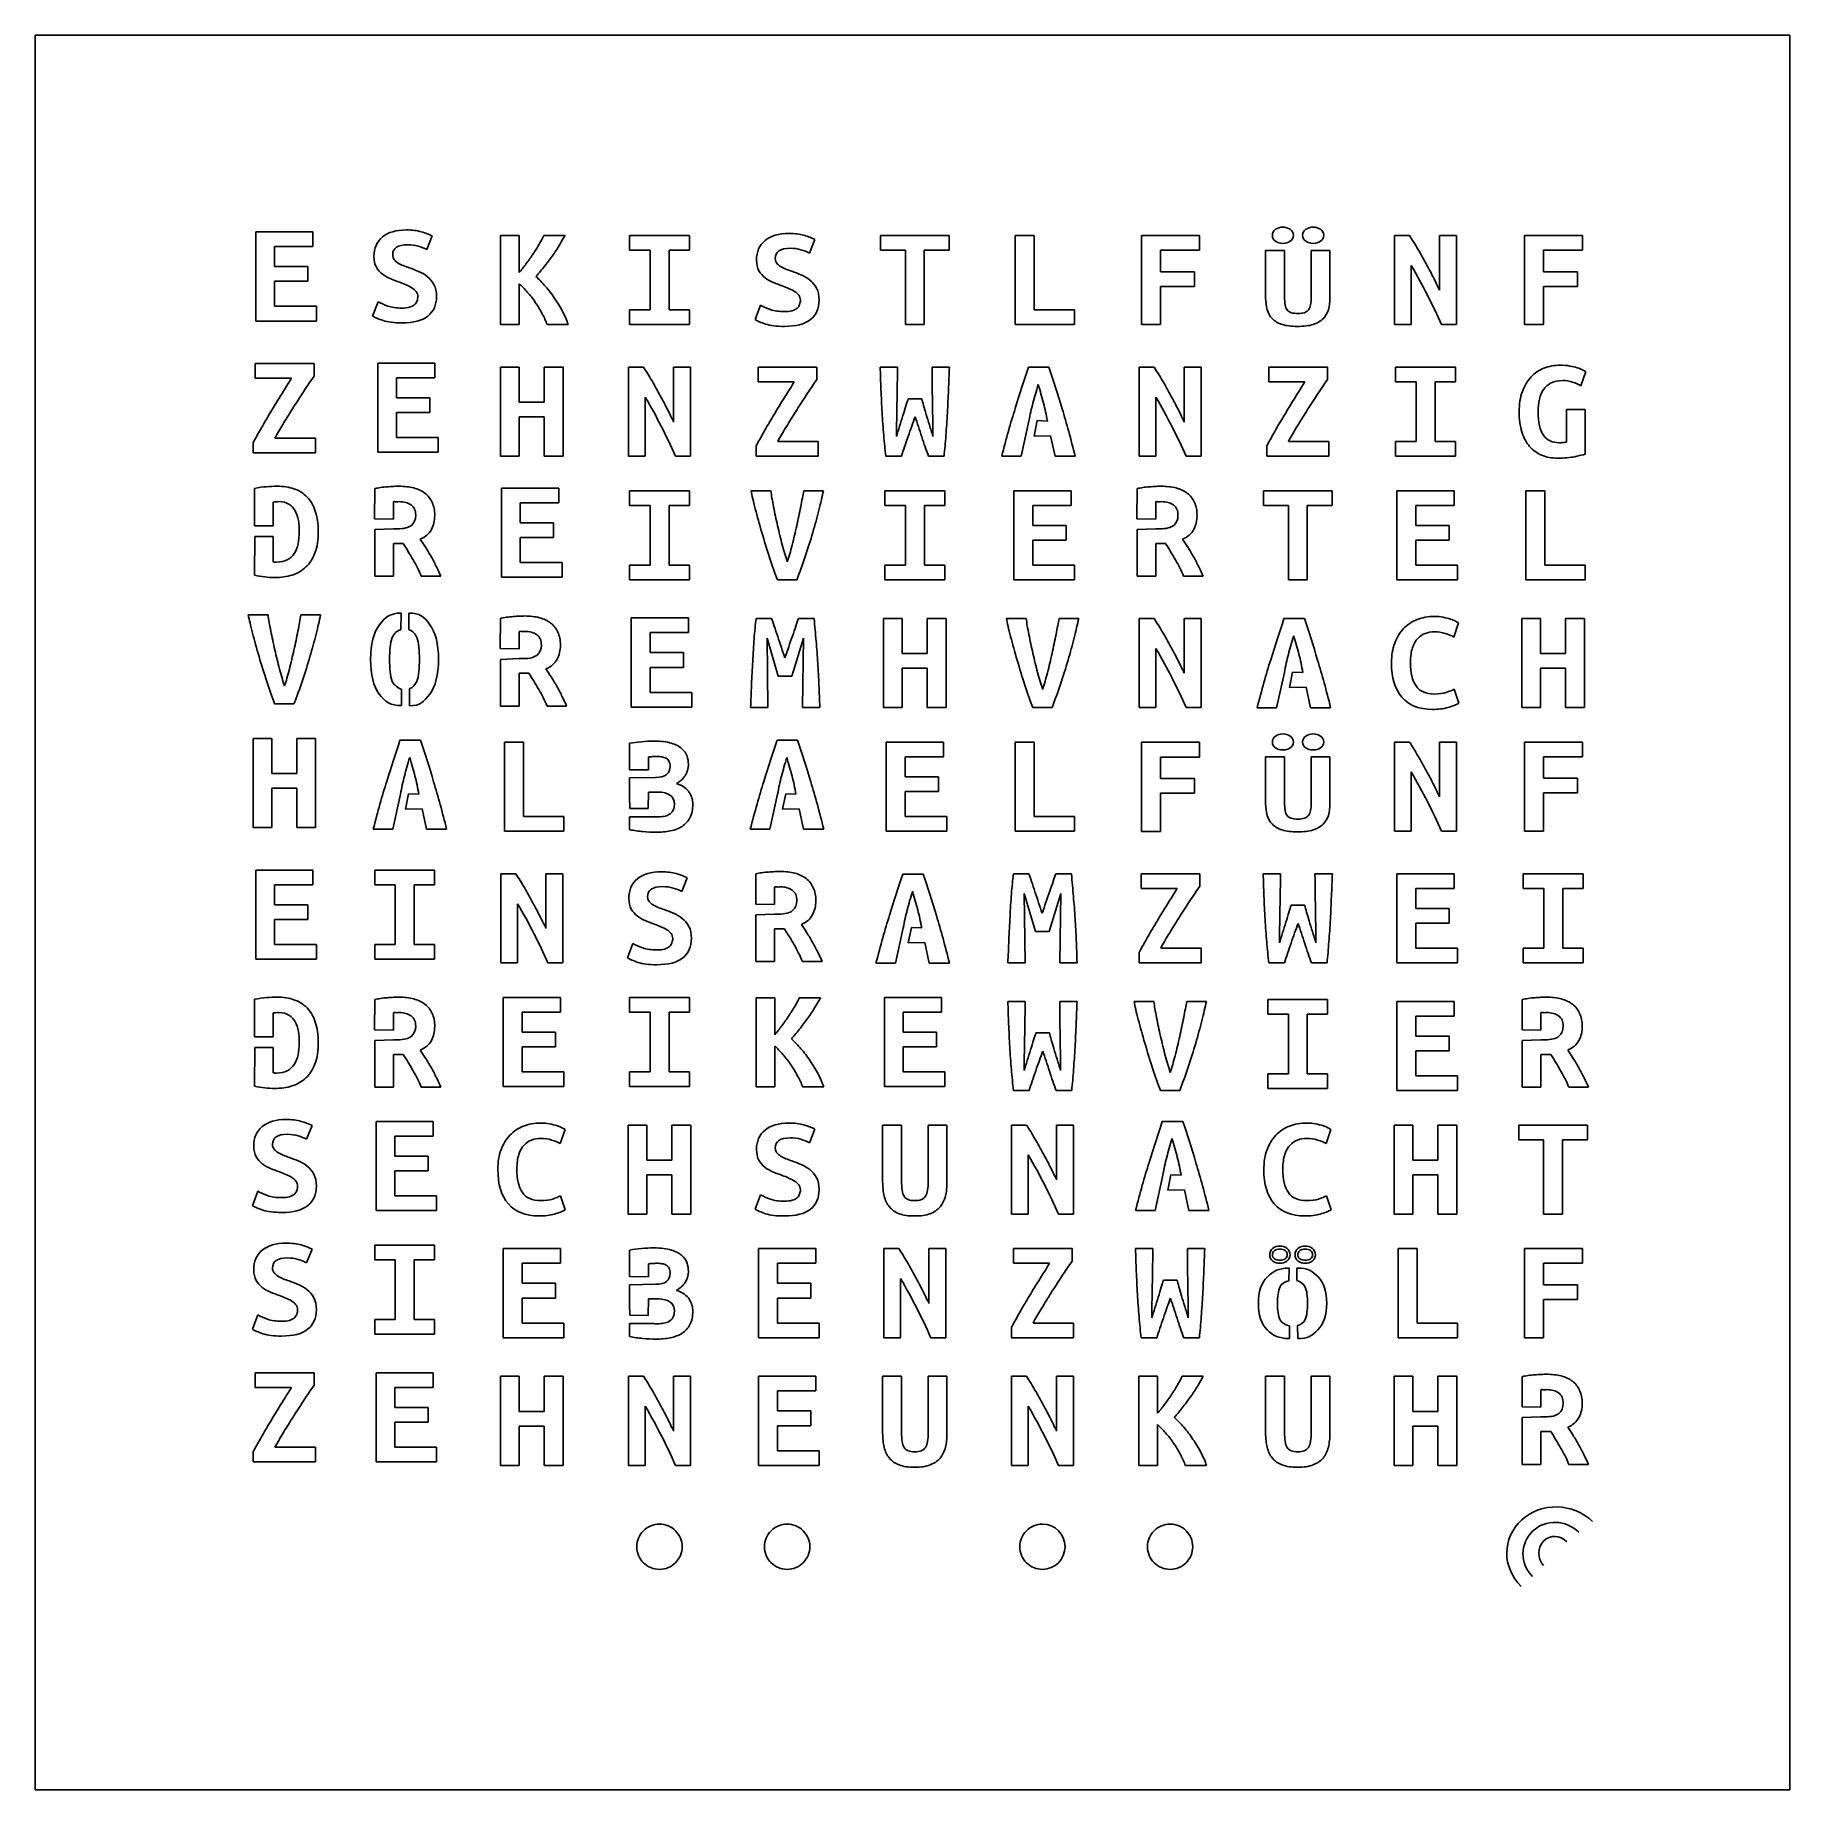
# Model space of a CAD drawing. Extents: x 0 to 230, y 0 to 230.
import ezdxf

# ---------------------------------------------------------------- set-up
doc = ezdxf.new("R2010")
doc.units = 0
doc.layers.add('Ebene_1', color=7, linetype='CONTINUOUS')

msp = doc.modelspace()

# ---------------------------------------------------------------- linework, layer by layer
at = {"layer": 'Ebene_1', "color": 7}
for p, q in [((0.497835, 229.502167), (229.502165, 229.502167)), ((0.497835, 0.497837), (0.497835, 229.502167)), ((229.502165, 229.502167), (229.502165, 0.497837)), ((29.309505, 192.189978), (29.309505, 203.815655)), ((29.309505, 203.815655), (36.76435, 203.815655)), ((36.76435, 203.815655), (36.76435, 201.899954)), ((36.76435, 201.899954), (31.754694, 201.899954)), ((31.754694, 201.899954), (31.754694, 199.289341)), ((52.33018, 203.289776), (51.614515, 201.505545)), ((61.244539, 191.728648), (61.244539, 203.354325)), ((61.244539, 203.354325), (63.689729, 203.354325)), ((63.689729, 203.354325), (63.689729, 198.527509)), ((66.890342, 203.354325), (69.653605, 203.354325)), ((78.083455, 201.438624), (78.083455, 203.354325)), ((78.083455, 203.354325), (85.896134, 203.354325)), ((85.896134, 203.354325), (85.896134, 201.438624)), ((102.25794, 202.828446), (101.542275, 201.044215)), ((110.826947, 201.438624), (110.826947, 203.354325)), ((110.826947, 203.354325), (119.772762, 203.354325)), ((119.772762, 203.354325), (119.772762, 201.438624)), ((128.401417, 191.728648), (128.401417, 203.354325)), ((128.401417, 203.354325), (130.866486, 203.354325)), ((130.866486, 203.354325), (130.866486, 193.64435)), ((144.902381, 191.728648), (144.902381, 203.354325)), ((144.902381, 203.354325), (152.436745, 203.354325)), ((152.436745, 203.354325), (152.436745, 201.438624)), ((163.331664, 202.321541), (163.331664, 202.321541)), ((167.287702, 202.321541), (167.287702, 202.321541)), ((177.884428, 191.728648), (177.884428, 203.354325)), ((177.884428, 203.354325), (179.852507, 203.354325)), ((183.788666, 196.198618), (183.788666, 203.354325)), ((183.788666, 203.354325), (185.9953, 203.354325)), ((185.9953, 203.354325), (185.9953, 191.728648)), ((194.882381, 191.728648), (194.882381, 203.354325)), ((194.882381, 203.354325), (202.416745, 203.354325)), ((202.416745, 203.354325), (202.416745, 201.438624)), ((31.754694, 199.289341), (36.108324, 199.289341)), ((36.108324, 199.289341), (36.108324, 197.37364)), ((80.7672, 201.438624), (78.083455, 201.438624)), ((80.7672, 193.64435), (80.7672, 201.438624)), ((85.896134, 201.438624), (83.232269, 201.438624)), ((83.232269, 201.438624), (83.232269, 193.64435)), ((114.06732, 201.438624), (110.826947, 201.438624)), ((114.06732, 191.728648), (114.06732, 201.438624)), ((119.772762, 201.438624), (116.532389, 201.438624)), ((116.532389, 201.438624), (116.532389, 191.728648)), ((152.436745, 201.438624), (147.34757, 201.438624)), ((147.34757, 201.438624), (147.34757, 198.621416)), ((161.085271, 195.20678), (161.085271, 201.4106)), ((161.085271, 201.4106), (163.55034, 201.4106)), ((163.55034, 201.4106), (163.55034, 195.332427)), ((167.029268, 195.348133), (167.029268, 201.4106)), ((167.029268, 201.4106), (169.474457, 201.4106)), ((169.474457, 201.4106), (169.474457, 195.20678)), ((180.091062, 199.447797), (180.091062, 191.728648)), ((202.416745, 201.438624), (197.32757, 201.438624)), ((197.32757, 201.438624), (197.32757, 198.621416)), ((36.108324, 197.37364), (31.754694, 197.37364)), ((31.754694, 197.37364), (31.754694, 194.10568)), ((63.689729, 197.04378), (63.689729, 191.728648)), ((147.34757, 198.621416), (151.800598, 198.621416)), ((151.800598, 198.621416), (151.800598, 196.705715)), ((197.32757, 198.621416), (201.780598, 198.621416)), ((201.780598, 198.621416), (201.780598, 196.705715)), ((44.537381, 192.828545), (45.253046, 194.706684)), ((151.800598, 196.705715), (147.34757, 196.705715)), ((147.34757, 196.705715), (147.34757, 191.728648)), ((201.780598, 196.705715), (197.32757, 196.705715)), ((197.32757, 196.705715), (197.32757, 191.728648)), ((31.754694, 194.10568), (37.201701, 194.10568)), ((37.201701, 194.10568), (37.201701, 192.189978)), ((48.354262, 193.880303), (48.354262, 193.880303)), ((78.083455, 191.728648), (78.083455, 193.64435)), ((78.083455, 193.64435), (80.7672, 193.64435)), ((83.232269, 193.64435), (85.896134, 193.64435)), ((85.896134, 193.64435), (85.896134, 191.728648)), ((94.465141, 192.367215), (95.180806, 194.245354)), ((98.282022, 193.418973), (98.282022, 193.418973)), ((130.866486, 193.64435), (136.134577, 193.64435)), ((136.134577, 193.64435), (136.134577, 191.728648)), ((37.201701, 192.189978), (29.309505, 192.189978)), ((63.689729, 191.728648), (61.244539, 191.728648)), ((70.071076, 191.728648), (67.307814, 191.728648)), ((85.896134, 191.728648), (78.083455, 191.728648)), ((116.532389, 191.728648), (114.06732, 191.728648)), ((136.134577, 191.728648), (128.401417, 191.728648)), ((147.34757, 191.728648), (144.902381, 191.728648)), ((165.240105, 191.484489), (165.240105, 191.484489)), ((180.091062, 191.728648), (177.884428, 191.728648)), ((185.9953, 191.728648), (184.027221, 191.728648)), ((197.32757, 191.728648), (194.882381, 191.728648)), ((29.229985, 184.710784), (29.229985, 186.626485)), ((29.229985, 186.626485), (36.903507, 186.626485)), ((36.903507, 186.626485), (36.903507, 185.011286)), ((45.225275, 175.053048), (45.225275, 186.678725)), ((45.225275, 186.678725), (52.68012, 186.678725)), ((52.68012, 186.678725), (52.68012, 184.763024)), ((61.244538, 174.539478), (61.244538, 186.165155)), ((61.244538, 186.165155), (63.689728, 186.165155)), ((63.689728, 186.165155), (63.689728, 181.582497)), ((66.94998, 181.582497), (66.94998, 186.165155)), ((66.94998, 186.165155), (69.395169, 186.165155)), ((69.395169, 186.165155), (69.395169, 174.539478)), ((77.924418, 174.539478), (77.924418, 186.165155)), ((77.924418, 186.165155), (79.892497, 186.165155)), ((83.828656, 179.009448), (83.828656, 186.165155)), ((83.828656, 186.165155), (86.03529, 186.165155)), ((86.03529, 186.165155), (86.03529, 174.539478)), ((94.842852, 184.249454), (94.842852, 186.165155)), ((94.842852, 186.165155), (102.516374, 186.165155)), ((102.516374, 186.165155), (102.516374, 184.549956)), ((110.787187, 186.165155), (113.05346, 186.165155)), ((117.546247, 186.165155), (119.81252, 186.165155)), ((130.13851, 186.16515), (132.80238, 186.16515)), ((144.564418, 174.539478), (144.564418, 186.165155)), ((144.564418, 186.165155), (146.532497, 186.165155)), ((150.468656, 179.009448), (150.468656, 186.165155)), ((150.468656, 186.165155), (152.67529, 186.165155)), ((152.67529, 186.165155), (152.67529, 174.539478)), ((161.482852, 184.249454), (161.482852, 186.165155)), ((161.482852, 186.165155), (169.156374, 186.165155)), ((169.156374, 186.165155), (169.156374, 184.549956)), ((178.043454, 184.249454), (178.043454, 186.165155)), ((178.043454, 186.165155), (185.856133, 186.165155)), ((185.856133, 186.165155), (185.856133, 184.249454)), ((202.854086, 185.582932), (202.217939, 183.742356)), ((33.961327, 184.710784), (29.229985, 184.710784)), ((52.68012, 184.763024), (47.670464, 184.763024)), ((47.670464, 184.763024), (47.670464, 182.152411)), ((99.574194, 184.249454), (94.842852, 184.249454)), ((166.214194, 184.249454), (161.482852, 184.249454)), ((180.727199, 184.249454), (178.043454, 184.249454)), ((180.727199, 176.45518), (180.727199, 184.249454)), ((185.856133, 184.249454), (183.192268, 184.249454)), ((183.192268, 184.249454), (183.192268, 176.45518)), ((199.832388, 184.418486), (199.832388, 184.418486)), ((47.670464, 182.152411), (52.024094, 182.152411)), ((52.024094, 182.152411), (52.024094, 180.23671)), ((63.689728, 181.582497), (66.94998, 181.582497)), ((80.131052, 182.258627), (80.131052, 174.539478)), ((114.425152, 182.052032), (116.214315, 182.052032)), ((146.771052, 182.258627), (146.771052, 174.539478)), ((52.024094, 180.23671), (47.670464, 180.23671)), ((47.670464, 180.23671), (47.670464, 176.96875)), ((66.94998, 179.666796), (63.689728, 179.666796)), ((63.689728, 179.666796), (63.689728, 174.539478)), ((66.94998, 174.539478), (66.94998, 179.666796)), ((130.19815, 179.14092), (129.18429, 174.53948)), ((130.85601, 177.17872), (131.26678, 179.18734)), ((131.26678, 179.18734), (132.60358, 179.14084)), ((200.349258, 176.380054), (200.349258, 180.624647)), ((200.349258, 180.624647), (202.794447, 180.624647)), ((202.794447, 180.624647), (202.794447, 174.821199)), ((28.971551, 175.000808), (28.971551, 176.334287)), ((31.794452, 176.91651), (37.082423, 176.91651)), ((37.082423, 176.91651), (37.082423, 175.000808)), ((47.670464, 176.96875), (53.117471, 176.96875)), ((53.117471, 176.96875), (53.117471, 175.053048)), ((97.407319, 176.45518), (102.69529, 176.45518)), ((102.69529, 176.45518), (102.69529, 174.539478)), ((133.02105, 177.22522), (130.85601, 177.17872)), ((133.59756, 174.53948), (133.02105, 177.22522)), ((164.047319, 176.45518), (169.33529, 176.45518)), ((169.33529, 176.45518), (169.33529, 174.539478)), ((178.043454, 174.539478), (178.043454, 176.45518)), ((178.043454, 176.45518), (180.727199, 176.45518)), ((183.192268, 176.45518), (185.856133, 176.45518)), ((185.856133, 176.45518), (185.856133, 174.539478)), ((37.082423, 175.000808), (28.971551, 175.000808)), ((53.117471, 175.053048), (45.225275, 175.053048)), ((63.689728, 174.539478), (61.244538, 174.539478)), ((69.395169, 174.539478), (66.94998, 174.539478)), ((80.131052, 174.539478), (77.924418, 174.539478)), ((86.03529, 174.539478), (84.067211, 174.539478)), ((94.584418, 174.539478), (94.584418, 175.872957)), ((102.69529, 174.539478), (94.584418, 174.539478)), ((113.55045, 174.539478), (111.522732, 174.539478)), ((119.116735, 174.539478), (117.089017, 174.539478)), ((129.18429, 174.53948), (126.6397, 174.53948)), ((136.22166, 174.53948), (133.59756, 174.53948)), ((146.771052, 174.539478), (144.564418, 174.539478)), ((152.67529, 174.539478), (150.707211, 174.539478)), ((161.224418, 174.539478), (161.224418, 175.872957)), ((169.33529, 174.539478), (161.224418, 174.539478)), ((185.856133, 174.539478), (178.043454, 174.539478)), ((29.130589, 165.4398), (29.130589, 170.345169)), ((44.792463, 166.364079), (44.815697, 170.326857)), ((61.371708, 158.743798), (61.371708, 170.369475)), ((61.371708, 170.369475), (68.826553, 170.369475)), ((68.826553, 170.369475), (68.826553, 168.453774)), ((78.083454, 168.118624), (78.083454, 170.034325)), ((78.083454, 170.034325), (85.896133, 170.034325)), ((85.896133, 170.034325), (85.896133, 168.118624)), ((93.928391, 170.034325), (96.512738, 170.034325)), ((100.806729, 170.034325), (103.371196, 170.034325)), ((111.403454, 168.118624), (111.403454, 170.034325)), ((111.403454, 170.034325), (119.216133, 170.034325)), ((119.216133, 170.034325), (119.216133, 168.118624)), ((128.242371, 158.408648), (128.242371, 170.034325)), ((128.242371, 170.034325), (135.697216, 170.034325)), ((135.697216, 170.034325), (135.697216, 168.118624)), ((144.276043, 166.364079), (144.299277, 170.326857)), ((160.806946, 168.118624), (160.806946, 170.034325)), ((160.806946, 170.034325), (169.752761, 170.034325)), ((169.752761, 170.034325), (169.752761, 168.118624)), ((178.222371, 158.408648), (178.222371, 170.034325)), ((178.222371, 170.034325), (185.677216, 170.034325)), ((185.677216, 170.034325), (185.677216, 168.118624)), ((195.041407, 158.408648), (195.041407, 170.034325)), ((195.041407, 170.034325), (197.506476, 170.034325)), ((197.506476, 170.034325), (197.506476, 160.32435)), ((31.575777, 168.561172), (31.552548, 165.444496)), ((47.260885, 168.561172), (47.260885, 166.322291)), ((68.826553, 168.453774), (63.816897, 168.453774)), ((63.816897, 168.453774), (63.816897, 165.843161)), ((80.767199, 168.118624), (78.083454, 168.118624)), ((80.767199, 160.32435), (80.767199, 168.118624)), ((85.896133, 168.118624), (83.232268, 168.118624)), ((83.232268, 168.118624), (83.232268, 160.32435)), ((114.087199, 168.118624), (111.403454, 168.118624)), ((114.087199, 160.32435), (114.087199, 168.118624)), ((119.216133, 168.118624), (116.552268, 168.118624)), ((116.552268, 168.118624), (116.552268, 160.32435)), ((135.697216, 168.118624), (130.68756, 168.118624)), ((130.68756, 168.118624), (130.68756, 165.508011)), ((146.744465, 168.561172), (146.744465, 166.322291)), ((164.047319, 168.118624), (160.806946, 168.118624)), ((164.047319, 158.408648), (164.047319, 168.118624)), ((169.752761, 168.118624), (166.512388, 168.118624)), ((166.512388, 168.118624), (166.512388, 158.408648)), ((185.677216, 168.118624), (180.66756, 168.118624)), ((180.66756, 168.118624), (180.66756, 165.508011)), ((31.552548, 165.444496), (29.130589, 165.4398)), ((47.260885, 166.322291), (44.792463, 166.364079)), ((44.815697, 164.970219), (47.260887, 165.06807)), ((44.815697, 158.870213), (44.815697, 164.970219)), ((47.260885, 165.067835), (47.797634, 165.067835)), ((63.816897, 165.843161), (68.170527, 165.843161)), ((68.170527, 165.843161), (68.170527, 163.92746)), ((130.68756, 165.508011), (135.04119, 165.508011)), ((135.04119, 165.508011), (135.04119, 163.59231)), ((146.744465, 166.322291), (144.276043, 166.364079)), ((144.299277, 164.970219), (146.744467, 165.06807)), ((144.299277, 158.870213), (144.299277, 164.970219)), ((146.744465, 165.067835), (147.281214, 165.067835)), ((180.66756, 165.508011), (185.02119, 165.508011)), ((185.02119, 165.508011), (185.02119, 163.59231)), ((29.130589, 159.001213), (29.153818, 164.069182)), ((29.153818, 164.069182), (31.575777, 164.073877)), ((31.575777, 164.073877), (31.575777, 160.748117)), ((48.533181, 163.152369), (47.260887, 163.152369)), ((47.260887, 163.152369), (47.260887, 158.870213)), ((68.170527, 163.92746), (63.816897, 163.92746)), ((63.816897, 163.92746), (63.816897, 160.6595)), ((135.04119, 163.59231), (130.68756, 163.59231)), ((130.68756, 163.59231), (130.68756, 160.32435)), ((148.016761, 163.152369), (146.744467, 163.152369)), ((146.744467, 163.152369), (146.744467, 158.870213)), ((185.02119, 163.59231), (180.66756, 163.59231)), ((180.66756, 163.59231), (180.66756, 160.32435)), ((31.794452, 160.729335), (32.013128, 160.729335)), ((63.816897, 160.6595), (69.263904, 160.6595)), ((69.263904, 160.6595), (69.263904, 158.743798)), ((78.083454, 158.408648), (78.083454, 160.32435)), ((78.083454, 160.32435), (80.767199, 160.32435)), ((83.232268, 160.32435), (85.896133, 160.32435)), ((85.896133, 160.32435), (85.896133, 158.408648)), ((111.403454, 158.408648), (111.403454, 160.32435)), ((111.403454, 160.32435), (114.087199, 160.32435)), ((116.552268, 160.32435), (119.216133, 160.32435)), ((119.216133, 160.32435), (119.216133, 158.408648)), ((130.68756, 160.32435), (136.134567, 160.32435)), ((136.134567, 160.32435), (136.134567, 158.408648)), ((180.66756, 160.32435), (186.114567, 160.32435)), ((186.114567, 160.32435), (186.114567, 158.408648)), ((197.506476, 160.32435), (202.774567, 160.32435)), ((202.774567, 160.32435), (202.774567, 158.408648)), ((47.260887, 158.870213), (44.815697, 158.870213)), ((53.463318, 158.870213), (50.898852, 158.870213)), ((69.263904, 158.743798), (61.371708, 158.743798)), ((85.896133, 158.408648), (78.083454, 158.408648)), ((99.892268, 158.408648), (97.36756, 158.408648)), ((119.216133, 158.408648), (111.403454, 158.408648)), ((136.134567, 158.408648), (128.242371, 158.408648)), ((146.744467, 158.870213), (144.299277, 158.870213)), ((152.946898, 158.870213), (150.382432, 158.870213)), ((166.512388, 158.408648), (164.047319, 158.408648)), ((186.114567, 158.408648), (178.222371, 158.408648)), ((202.774567, 158.408648), (195.041407, 158.408648)), ((28.315524, 153.835655), (30.899871, 153.835655)), ((35.193862, 153.835655), (37.758329, 153.835655)), ((48.252164, 154.065727), (48.240341, 151.901125)), ((49.266003, 151.933993), (49.270625, 154.08216)), ((78.305052, 141.810358), (78.305052, 153.436035)), ((78.305052, 153.436035), (85.759897, 153.436035)), ((85.759897, 153.436035), (85.759897, 151.520334)), ((61.19664, 149.430639), (61.219874, 153.393417)), ((63.665062, 151.627732), (63.665062, 149.388851)), ((85.759897, 151.520334), (80.750241, 151.520334)), ((80.750241, 151.520334), (80.750241, 148.909721)), ((94.587029, 153.374325), (96.614747, 153.374325)), ((100.133435, 153.374325), (102.161153, 153.374325)), ((111.224538, 141.748648), (111.224538, 153.374325)), ((111.224538, 153.374325), (113.669728, 153.374325)), ((113.669728, 153.374325), (113.669728, 148.791667)), ((116.92998, 148.791667), (116.92998, 153.374325)), ((116.92998, 153.374325), (119.375169, 153.374325)), ((119.375169, 153.374325), (119.375169, 141.748648)), ((127.248391, 153.374325), (129.832738, 153.374325)), ((134.126729, 153.374325), (136.691196, 153.374325)), ((144.564418, 141.748648), (144.564418, 153.374325)), ((144.564418, 153.374325), (146.532497, 153.374325)), ((150.468656, 146.218618), (150.468656, 153.374325)), ((150.468656, 153.374325), (152.67529, 153.374325)), ((152.67529, 153.374325), (152.67529, 141.748648)), ((163.47622, 153.35661), (166.14009, 153.35661)), ((186.273604, 152.792102), (185.637457, 150.951526)), ((194.524538, 141.748648), (194.524538, 153.374325)), ((194.524538, 153.374325), (196.969728, 153.374325)), ((196.969728, 153.374325), (196.969728, 148.791667)), ((200.22998, 148.791667), (200.22998, 153.374325)), ((200.22998, 153.374325), (202.675169, 153.374325)), ((202.675169, 153.374325), (202.675169, 141.748648)), ((63.665062, 149.388851), (61.19664, 149.430639)), ((80.750241, 148.909721), (85.103871, 148.909721)), ((85.103871, 148.909721), (85.103871, 146.99402)), ((97.46957, 145.861771), (96.01836, 150.782494)), ((96.01836, 150.782494), (96.117758, 141.748648)), ((100.769581, 150.782494), (99.258733, 145.861771)), ((100.650304, 141.748648), (100.769581, 150.782494)), ((146.771052, 149.467797), (146.771052, 141.748648)), ((61.219874, 148.036779), (63.665064, 148.13463)), ((61.219874, 141.936773), (61.219874, 148.036779)), ((63.665062, 148.134395), (64.201811, 148.134395)), ((85.103871, 146.99402), (80.750241, 146.99402)), ((80.750241, 146.99402), (80.750241, 143.72606)), ((113.669728, 148.791667), (116.92998, 148.791667)), ((116.92998, 146.875966), (113.669728, 146.875966)), ((113.669728, 146.875966), (113.669728, 141.748648)), ((116.92998, 141.748648), (116.92998, 146.875966)), ((196.969728, 148.791667), (200.22998, 148.791667)), ((200.22998, 146.875966), (196.969728, 146.875966)), ((196.969728, 146.875966), (196.969728, 141.748648)), ((200.22998, 141.748648), (200.22998, 146.875966)), ((64.937358, 146.218929), (63.665064, 146.218929)), ((63.665064, 146.218929), (63.665064, 141.936773)), ((99.258733, 145.861771), (97.46957, 145.861771)), ((163.53586, 146.33238), (162.522, 141.73094)), ((164.19372, 144.37018), (164.60449, 146.3788)), ((166.35876, 144.41668), (164.19372, 144.37018)), ((164.60449, 146.3788), (165.94129, 146.3323)), ((166.93527, 141.73094), (166.35876, 144.41668)), ((34.279401, 142.209978), (31.754693, 142.209978)), ((48.322474, 144.163289), (48.321324, 141.998688)), ((49.372638, 141.982254), (49.344684, 144.21259)), ((80.750241, 143.72606), (86.197248, 143.72606)), ((86.197248, 143.72606), (86.197248, 141.810358)), ((185.677216, 144.133884), (186.293484, 142.31209)), ((63.665064, 141.936773), (61.219874, 141.936773)), ((69.867495, 141.936773), (67.303029, 141.936773)), ((86.197248, 141.810358), (78.305052, 141.810358)), ((96.117758, 141.748648), (93.871364, 141.748648)), ((102.896697, 141.748648), (100.650304, 141.748648)), ((113.669728, 141.748648), (111.224538, 141.748648)), ((119.375169, 141.748648), (116.92998, 141.748648)), ((133.212268, 141.748648), (130.68756, 141.748648)), ((146.771052, 141.748648), (144.564418, 141.748648)), ((152.67529, 141.748648), (150.707211, 141.748648)), ((162.522, 141.73094), (159.97741, 141.73094)), ((169.55937, 141.73094), (166.93527, 141.73094)), ((182.854315, 141.50449), (182.854315, 141.50449)), ((196.969728, 141.748648), (194.524538, 141.748648)), ((202.675169, 141.748648), (200.22998, 141.748648)), ((28.951672, 126.079148), (28.951672, 137.704825)), ((28.951672, 137.704825), (31.396862, 137.704825)), ((31.396862, 137.704825), (31.396862, 133.122167)), ((34.657114, 133.122167), (34.657114, 137.704825)), ((34.657114, 137.704825), (37.102303, 137.704825)), ((37.102303, 137.704825), (37.102303, 126.079148)), ((48.117457, 137.48151), (50.781312, 137.48151)), ((97.329988, 137.48151), (99.993843, 137.48151)), ((61.761408, 125.617818), (61.761408, 137.243495)), ((61.761408, 137.243495), (64.226477, 137.243495)), ((64.226477, 137.243495), (64.226477, 127.53352)), ((78.083442, 135.68222), (78.083442, 137.09317)), ((80.528641, 135.29013), (80.545181, 133.61535)), ((111.582372, 125.617818), (111.582372, 137.243495)), ((111.582372, 137.243495), (119.037217, 137.243495)), ((119.037217, 135.327794), (114.027561, 135.327794)), ((114.027561, 135.327794), (114.027561, 132.717181)), ((119.037217, 137.243495), (119.037217, 135.327794)), ((128.401417, 125.617818), (128.401417, 137.243495)), ((128.401417, 137.243495), (130.866486, 137.243495)), ((130.866486, 137.243495), (130.866486, 127.53352)), ((144.902381, 125.582398), (144.902381, 137.208075)), ((144.902381, 137.208075), (152.436745, 137.208075)), ((152.436745, 135.292374), (147.34757, 135.292374)), ((147.34757, 135.292374), (147.34757, 132.475166)), ((152.436745, 137.208075), (152.436745, 135.292374)), ((161.085271, 129.196614), (161.085271, 135.309018)), ((161.085271, 135.309018), (163.55034, 135.309018)), ((163.331664, 136.206536), (163.331664, 136.206536)), ((163.55034, 135.309018), (163.55034, 129.32041)), ((167.029268, 129.335884), (167.029268, 135.309018)), ((167.029268, 135.309018), (169.474457, 135.309018)), ((167.287702, 136.206536), (167.287702, 136.206536)), ((169.474457, 135.309018), (169.474457, 129.196614)), ((177.884428, 125.617818), (177.884428, 137.243495)), ((177.884428, 137.243495), (179.852507, 137.243495)), ((183.788666, 130.087788), (183.788666, 137.243495)), ((183.788666, 137.243495), (185.9953, 137.243495)), ((185.9953, 137.243495), (185.9953, 125.617818)), ((194.882381, 125.617818), (194.882381, 137.243495)), ((194.882381, 137.243495), (202.416745, 137.243495)), ((202.416745, 135.327794), (197.32757, 135.327794)), ((197.32757, 135.327794), (197.32757, 132.510586)), ((202.416745, 137.243495), (202.416745, 135.327794)), ((31.396862, 133.122167), (34.657114, 133.122167)), ((80.545181, 133.61535), (78.081042, 133.62665)), ((180.091062, 133.336967), (180.091062, 125.617818)), ((34.657114, 131.206466), (31.396862, 131.206466)), ((31.396862, 131.206466), (31.396862, 126.079148)), ((34.657114, 126.079148), (34.657114, 131.206466)), ((78.08105, 132.56839), (81.482861, 132.62329)), ((80.528646, 130.70927), (80.512116, 128.56275)), ((81.840699, 130.70927), (80.528646, 130.70927)), ((114.027561, 132.717181), (118.381191, 132.717181)), ((118.381191, 130.80148), (114.027561, 130.80148)), ((114.027561, 130.80148), (114.027561, 127.53352)), ((118.381191, 132.717181), (118.381191, 130.80148)), ((147.34757, 132.475166), (151.800598, 132.475166)), ((151.800598, 130.559465), (147.34757, 130.559465)), ((147.34757, 130.559465), (147.34757, 125.582398)), ((151.800598, 132.475166), (151.800598, 130.559465)), ((197.32757, 132.510586), (201.780598, 132.510586)), ((201.780598, 130.594885), (197.32757, 130.594885)), ((197.32757, 130.594885), (197.32757, 125.617818)), ((201.780598, 132.510586), (201.780598, 130.594885)), ((48.177094, 130.45728), (47.16324, 125.85584)), ((48.834951, 128.49508), (49.245718, 130.5037)), ((50.999979, 128.54158), (48.834951, 128.49508)), ((49.245718, 130.5037), (50.582512, 130.4572)), ((51.576486, 125.85584), (50.999979, 128.54158)), ((78.09999, 128.57791), (78.08345, 130.03849)), ((80.512116, 128.56275), (78.09999, 128.57791)), ((97.389625, 130.45728), (96.375771, 125.85584)), ((98.047482, 128.49508), (98.458249, 130.5037)), ((100.21251, 128.54158), (98.047482, 128.49508)), ((98.458249, 130.5037), (99.795043, 130.4572)), ((100.78902, 125.85584), (100.21251, 128.54158)), ((31.396862, 126.079148), (28.951672, 126.079148)), ((37.102303, 126.079148), (34.657114, 126.079148)), ((64.226477, 127.53352), (69.494568, 127.53352)), ((69.494568, 127.53352), (69.494568, 125.617818)), ((78.083442, 125.80556), (78.083442, 127.49762)), ((114.027561, 127.53352), (119.474568, 127.53352)), ((119.474568, 127.53352), (119.474568, 125.617818)), ((130.866486, 127.53352), (136.134577, 127.53352)), ((136.134577, 127.53352), (136.134577, 125.617818)), ((47.16324, 125.85584), (44.618665, 125.85584)), ((54.200571, 125.85584), (51.576486, 125.85584)), ((69.494568, 125.617818), (61.761408, 125.617818)), ((96.375771, 125.85584), (93.831196, 125.85584)), ((103.41312, 125.85584), (100.78902, 125.85584)), ((119.474568, 125.617818), (111.582372, 125.617818)), ((136.134577, 125.617818), (128.401417, 125.617818)), ((147.34757, 125.582398), (144.902381, 125.582398)), ((165.240105, 125.529172), (165.240105, 125.529172)), ((180.091062, 125.617818), (177.884428, 125.617818)), ((185.9953, 125.617818), (184.027221, 125.617818)), ((197.32757, 125.617818), (194.882381, 125.617818)), ((29.309504, 108.889978), (29.309504, 120.515655)), ((29.309504, 120.515655), (36.764349, 120.515655)), ((36.764349, 120.515655), (36.764349, 118.599954)), ((44.815694, 118.599954), (44.815694, 120.515655)), ((44.815694, 120.515655), (52.628373, 120.515655)), ((52.628373, 120.515655), (52.628373, 118.599954)), ((61.264418, 108.428648), (61.264418, 120.054325)), ((61.264418, 120.054325), (63.232497, 120.054325)), ((67.168656, 112.898618), (67.168656, 120.054325)), ((67.168656, 120.054325), (69.37529, 120.054325)), ((69.37529, 120.054325), (69.37529, 108.428648)), ((85.597939, 119.528446), (84.882274, 117.744215)), ((94.534161, 116.092929), (94.557395, 120.055707)), ((113.73424, 120.0189), (116.39811, 120.0189)), ((128.162852, 120.054325), (130.19057, 120.054325)), ((133.709258, 120.054325), (135.736976, 120.054325)), ((144.822852, 118.138624), (144.822852, 120.054325)), ((144.822852, 120.054325), (152.496374, 120.054325)), ((152.496374, 120.054325), (152.496374, 118.439126)), ((160.767187, 120.054325), (163.03346, 120.054325)), ((167.526247, 120.054325), (169.79252, 120.054325)), ((178.222371, 108.428648), (178.222371, 120.054325)), ((178.222371, 120.054325), (185.677216, 120.054325)), ((185.677216, 120.054325), (185.677216, 118.138624)), ((194.703454, 118.138624), (194.703454, 120.054325)), ((194.703454, 120.054325), (202.516133, 120.054325)), ((202.516133, 120.054325), (202.516133, 118.138624)), ((36.764349, 118.599954), (31.754693, 118.599954)), ((31.754693, 118.599954), (31.754693, 115.989341)), ((47.499439, 118.599954), (44.815694, 118.599954)), ((47.499439, 110.80568), (47.499439, 118.599954)), ((52.628373, 118.599954), (49.964508, 118.599954)), ((49.964508, 118.599954), (49.964508, 110.80568)), ((97.002583, 118.290022), (97.002583, 116.051141)), ((131.045393, 112.541771), (129.594183, 117.462494)), ((129.594183, 117.462494), (129.693581, 108.428648)), ((134.345404, 117.462494), (132.834556, 112.541771)), ((134.226127, 108.428648), (134.345404, 117.462494)), ((149.554194, 118.138624), (144.822852, 118.138624)), ((185.677216, 118.138624), (180.66756, 118.138624)), ((180.66756, 118.138624), (180.66756, 115.528011)), ((197.387199, 118.138624), (194.703454, 118.138624)), ((197.387199, 110.34435), (197.387199, 118.138624)), ((202.516133, 118.138624), (199.852268, 118.138624)), ((199.852268, 118.138624), (199.852268, 110.34435)), ((31.754693, 115.989341), (36.108323, 115.989341)), ((36.108323, 115.989341), (36.108323, 114.07364)), ((63.471052, 116.147797), (63.471052, 108.428648)), ((97.002583, 116.051141), (94.534161, 116.092929)), ((94.557395, 114.699069), (97.002585, 114.79692)), ((94.557395, 108.599063), (94.557395, 114.699069)), ((97.002583, 114.796685), (97.539332, 114.796685)), ((164.405152, 115.941202), (166.194315, 115.941202)), ((180.66756, 115.528011), (185.02119, 115.528011)), ((185.02119, 115.528011), (185.02119, 113.61231)), ((36.108323, 114.07364), (31.754693, 114.07364)), ((31.754693, 114.07364), (31.754693, 110.80568)), ((98.274879, 112.881219), (97.002585, 112.881219)), ((97.002585, 112.881219), (97.002585, 108.599063)), ((113.79388, 112.99459), (112.78002, 108.39323)), ((114.45174, 111.03247), (114.86251, 113.04109)), ((114.86251, 113.04109), (116.19931, 112.99459)), ((132.834556, 112.541771), (131.045393, 112.541771)), ((185.02119, 113.61231), (180.66756, 113.61231)), ((180.66756, 113.61231), (180.66756, 110.34435)), ((31.754693, 110.80568), (37.2017, 110.80568)), ((37.2017, 110.80568), (37.2017, 108.889978)), ((44.815694, 108.889978), (44.815694, 110.80568)), ((44.815694, 110.80568), (47.499439, 110.80568)), ((49.964508, 110.80568), (52.628373, 110.80568)), ((52.628373, 110.80568), (52.628373, 108.889978)), ((77.80514, 109.067215), (78.520805, 110.945354)), ((81.622021, 110.118973), (81.622021, 110.118973)), ((116.61678, 111.07897), (114.45174, 111.03247)), ((117.19329, 108.39323), (116.61678, 111.07897)), ((147.387319, 110.34435), (152.67529, 110.34435)), ((152.67529, 110.34435), (152.67529, 108.428648)), ((180.66756, 110.34435), (186.114567, 110.34435)), ((186.114567, 110.34435), (186.114567, 108.428648)), ((194.703454, 108.428648), (194.703454, 110.34435)), ((194.703454, 110.34435), (197.387199, 110.34435)), ((199.852268, 110.34435), (202.516133, 110.34435)), ((202.516133, 110.34435), (202.516133, 108.428648)), ((37.2017, 108.889978), (29.309504, 108.889978)), ((52.628373, 108.889978), (44.815694, 108.889978)), ((63.471052, 108.428648), (61.264418, 108.428648)), ((69.37529, 108.428648), (67.407211, 108.428648)), ((97.002585, 108.599063), (94.557395, 108.599063)), ((103.205016, 108.599063), (100.64055, 108.599063)), ((112.78002, 108.39323), (110.23543, 108.39323)), ((119.81739, 108.39323), (117.19329, 108.39323)), ((129.693581, 108.428648), (127.447187, 108.428648)), ((136.47252, 108.428648), (134.226127, 108.428648)), ((144.564418, 108.428648), (144.564418, 109.762127)), ((152.67529, 108.428648), (144.564418, 108.428648)), ((163.53045, 108.428648), (161.502732, 108.428648)), ((169.096735, 108.428648), (167.069017, 108.428648)), ((186.114567, 108.428648), (178.222371, 108.428648)), ((202.516133, 108.428648), (194.703454, 108.428648)), ((29.130589, 98.76438), (29.130589, 103.669749)), ((44.792463, 99.688659), (44.815697, 103.651437)), ((61.602371, 92.297818), (61.602371, 103.923495)), ((61.602371, 103.923495), (69.057216, 103.923495)), ((69.057216, 103.923495), (69.057216, 102.007794)), ((78.083454, 102.007794), (78.083454, 103.923495)), ((78.083454, 103.923495), (85.896133, 103.923495)), ((85.896133, 103.923495), (85.896133, 102.007794)), ((94.58206, 92.244688), (94.58206, 103.870365)), ((94.58206, 103.870365), (97.02725, 103.870365)), ((97.02725, 103.870365), (97.02725, 99.043549)), ((100.227863, 103.870365), (102.991126, 103.870365)), ((111.344069, 92.297818), (111.344069, 103.923495)), ((111.344069, 103.923495), (118.798914, 103.923495)), ((118.798914, 103.923495), (118.798914, 102.007794)), ((127.447187, 103.394325), (129.71346, 103.394325)), ((134.206247, 103.394325), (136.47252, 103.394325)), ((143.908391, 103.394325), (146.492738, 103.394325)), ((150.786729, 103.394325), (153.351196, 103.394325)), ((161.365744, 101.734354), (161.365744, 103.650055)), ((161.365744, 103.650055), (169.178423, 103.650055)), ((169.178423, 103.650055), (169.178423, 101.734354)), ((178.222371, 91.768648), (178.222371, 103.394325)), ((178.222371, 103.394325), (185.677216, 103.394325)), ((185.677216, 103.394325), (185.677216, 101.478624)), ((194.547193, 99.688659), (194.570427, 103.651437)), ((31.575777, 101.885752), (31.552548, 98.769076)), ((47.260885, 101.885752), (47.260885, 99.646871)), ((69.057216, 102.007794), (64.04756, 102.007794)), ((64.04756, 102.007794), (64.04756, 99.397181)), ((80.767199, 102.007794), (78.083454, 102.007794)), ((80.767199, 94.21352), (80.767199, 102.007794)), ((85.896133, 102.007794), (83.232268, 102.007794)), ((83.232268, 102.007794), (83.232268, 94.21352)), ((118.798914, 102.007794), (113.789258, 102.007794)), ((113.789258, 102.007794), (113.789258, 99.397181)), ((164.049489, 101.734354), (161.365744, 101.734354)), ((164.049489, 93.94008), (164.049489, 101.734354)), ((169.178423, 101.734354), (166.514558, 101.734354)), ((166.514558, 101.734354), (166.514558, 93.94008)), ((185.677216, 101.478624), (180.66756, 101.478624)), ((180.66756, 101.478624), (180.66756, 98.868011)), ((197.015615, 101.885752), (197.015615, 99.646871)), ((31.552548, 98.769076), (29.130589, 98.76438)), ((47.260885, 99.646871), (44.792463, 99.688659)), ((64.04756, 99.397181), (68.40119, 99.397181)), ((68.40119, 99.397181), (68.40119, 97.48148)), ((113.789258, 99.397181), (118.142888, 99.397181)), ((118.142888, 99.397181), (118.142888, 97.48148)), ((131.085152, 99.281202), (132.874315, 99.281202)), ((180.66756, 98.868011), (185.02119, 98.868011)), ((185.02119, 98.868011), (185.02119, 96.95231)), ((197.015615, 99.646871), (194.547193, 99.688659)), ((29.130589, 92.325793), (29.153818, 97.393762)), ((29.153818, 97.393762), (31.575777, 97.398457)), ((31.575777, 97.398457), (31.575777, 94.072697)), ((44.815697, 98.294799), (47.260887, 98.39265)), ((44.815697, 92.194793), (44.815697, 98.294799)), ((47.260885, 98.392415), (47.797634, 98.392415)), ((48.533181, 96.476949), (47.260887, 96.476949)), ((47.260887, 96.476949), (47.260887, 92.194793)), ((68.40119, 97.48148), (64.04756, 97.48148)), ((64.04756, 97.48148), (64.04756, 94.21352)), ((97.02725, 97.55982), (97.02725, 92.244688)), ((118.142888, 97.48148), (113.789258, 97.48148)), ((113.789258, 97.48148), (113.789258, 94.21352)), ((185.02119, 96.95231), (180.66756, 96.95231)), ((180.66756, 96.95231), (180.66756, 93.68435)), ((194.570427, 98.294799), (197.015617, 98.39265)), ((194.570427, 92.194793), (194.570427, 98.294799)), ((197.015615, 98.392415), (197.552364, 98.392415)), ((198.287911, 96.476949), (197.015617, 96.476949)), ((197.015617, 96.476949), (197.015617, 92.194793)), ((31.794452, 94.053915), (32.013128, 94.053915)), ((64.04756, 94.21352), (69.494567, 94.21352)), ((69.494567, 94.21352), (69.494567, 92.297818)), ((78.083454, 92.297818), (78.083454, 94.21352)), ((78.083454, 94.21352), (80.767199, 94.21352)), ((83.232268, 94.21352), (85.896133, 94.21352)), ((85.896133, 94.21352), (85.896133, 92.297818)), ((113.789258, 94.21352), (119.236265, 94.21352)), ((119.236265, 94.21352), (119.236265, 92.297818)), ((161.365744, 92.024378), (161.365744, 93.94008)), ((161.365744, 93.94008), (164.049489, 93.94008)), ((166.514558, 93.94008), (169.178423, 93.94008)), ((169.178423, 93.94008), (169.178423, 92.024378)), ((47.260887, 92.194793), (44.815697, 92.194793)), ((53.463318, 92.194793), (50.898852, 92.194793)), ((69.494567, 92.297818), (61.602371, 92.297818)), ((85.896133, 92.297818), (78.083454, 92.297818)), ((97.02725, 92.244688), (94.58206, 92.244688)), ((103.408597, 92.244688), (100.645335, 92.244688)), ((119.236265, 92.297818), (111.344069, 92.297818)), ((130.21045, 91.768648), (128.182732, 91.768648)), ((135.776735, 91.768648), (133.749017, 91.768648)), ((149.872268, 91.768648), (147.34756, 91.768648)), ((169.178423, 92.024378), (161.365744, 92.024378)), ((186.114567, 91.768648), (178.222371, 91.768648)), ((180.66756, 93.68435), (186.114567, 93.68435)), ((186.114567, 93.68435), (186.114567, 91.768648)), ((197.015617, 92.194793), (194.570427, 92.194793)), ((203.218048, 92.194793), (200.653582, 92.194793)), ((36.645072, 87.198946), (35.929407, 85.414715)), ((44.994611, 76.099148), (44.994611, 87.724825)), ((44.994611, 87.724825), (52.449456, 87.724825)), ((52.449456, 87.724825), (52.449456, 85.809124)), ((77.904538, 75.637818), (77.904538, 87.263495)), ((77.904538, 87.263495), (80.349728, 87.263495)), ((80.349728, 87.263495), (80.349728, 82.680837)), ((83.60998, 82.680837), (83.60998, 87.263495)), ((83.60998, 87.263495), (86.055169, 87.263495)), ((86.055169, 87.263495), (86.055169, 75.637818)), ((111.105261, 79.844848), (111.105261, 87.263495)), ((111.105261, 87.263495), (113.57033, 87.263495)), ((113.57033, 87.263495), (113.57033, 79.995099)), ((117.049258, 80.013881), (117.049258, 87.263495)), ((117.049258, 87.263495), (119.494447, 87.263495)), ((119.494447, 87.263495), (119.494447, 79.844848)), ((127.904418, 75.637818), (127.904418, 87.263495)), ((127.904418, 87.263495), (129.872497, 87.263495)), ((133.808656, 80.107788), (133.808656, 87.263495)), ((133.808656, 87.263495), (136.01529, 87.263495)), ((136.01529, 87.263495), (136.01529, 75.637818)), ((147.60112, 87.73953), (150.26499, 87.73953)), ((177.864538, 75.637818), (177.864538, 87.263495)), ((177.864538, 87.263495), (180.309728, 87.263495)), ((180.309728, 87.263495), (180.309728, 82.680837)), ((183.56998, 82.680837), (183.56998, 87.263495)), ((183.56998, 87.263495), (186.015169, 87.263495)), ((186.015169, 87.263495), (186.015169, 75.637818)), ((194.126946, 85.347794), (194.126946, 87.263495)), ((194.126946, 87.263495), (203.072761, 87.263495)), ((203.072761, 87.263495), (203.072761, 85.347794)), ((52.449456, 85.809124), (47.4398, 85.809124)), ((47.4398, 85.809124), (47.4398, 83.198511)), ((69.653604, 86.681272), (69.017457, 84.840696)), ((102.257939, 86.737616), (101.542274, 84.953385)), ((169.613604, 86.681272), (168.977457, 84.840696)), ((197.367319, 85.347794), (194.126946, 85.347794)), ((197.367319, 75.637818), (197.367319, 85.347794)), ((203.072761, 85.347794), (199.832388, 85.347794)), ((199.832388, 85.347794), (199.832388, 75.637818)), ((47.4398, 83.198511), (51.79343, 83.198511)), ((51.79343, 83.198511), (51.79343, 81.28281)), ((80.349728, 82.680837), (83.60998, 82.680837)), ((130.111052, 83.356967), (130.111052, 75.637818)), ((180.309728, 82.680837), (183.56998, 82.680837)), ((51.79343, 81.28281), (47.4398, 81.28281)), ((47.4398, 81.28281), (47.4398, 78.01485)), ((83.60998, 80.765136), (80.349728, 80.765136)), ((80.349728, 80.765136), (80.349728, 75.637818)), ((83.60998, 75.637818), (83.60998, 80.765136)), ((147.66076, 80.71522), (146.6469, 76.11386)), ((148.31862, 78.7531), (148.72939, 80.76172)), ((148.72939, 80.76172), (150.06619, 80.71522)), ((183.56998, 80.765136), (180.309728, 80.765136)), ((180.309728, 80.765136), (180.309728, 75.637818)), ((183.56998, 75.637818), (183.56998, 80.765136)), ((28.852273, 76.737715), (29.567938, 78.615854)), ((47.4398, 78.01485), (52.886807, 78.01485)), ((52.886807, 78.01485), (52.886807, 76.099148)), ((69.057216, 78.023054), (69.673484, 76.20126)), ((94.46514, 76.276385), (95.180805, 78.154524)), ((150.48366, 78.7996), (148.31862, 78.7531)), ((151.06017, 76.11386), (150.48366, 78.7996)), ((169.017216, 78.023054), (169.633484, 76.20126)), ((32.669154, 77.789473), (32.669154, 77.789473)), ((52.886807, 76.099148), (44.994611, 76.099148)), ((80.349728, 75.637818), (77.904538, 75.637818)), ((86.055169, 75.637818), (83.60998, 75.637818)), ((98.282021, 77.328143), (98.282021, 77.328143)), ((130.111052, 75.637818), (127.904418, 75.637818)), ((136.01529, 75.637818), (134.047211, 75.637818)), ((146.6469, 76.11386), (144.10231, 76.11386)), ((153.68427, 76.11386), (151.06017, 76.11386)), ((180.309728, 75.637818), (177.864538, 75.637818)), ((186.015169, 75.637818), (183.56998, 75.637818)), ((199.832388, 75.637818), (197.367319, 75.637818)), ((66.234315, 75.39366), (66.234315, 75.39366)), ((115.260095, 75.39366), (115.260095, 75.39366)), ((166.194315, 75.39366), (166.194315, 75.39366)), ((36.645072, 71.068116), (35.929407, 69.283885)), ((44.815694, 69.678294), (44.815694, 71.593995)), ((44.815694, 71.593995), (52.628373, 71.593995)), ((52.628373, 71.593995), (52.628373, 69.678294)), ((61.602371, 59.506988), (61.602371, 71.132665)), ((61.602371, 71.132665), (69.057216, 71.132665)), ((69.057216, 71.132665), (69.057216, 69.216964)), ((94.922371, 59.506988), (94.922371, 71.132665)), ((94.922371, 71.132665), (102.377216, 71.132665)), ((102.377216, 71.132665), (102.377216, 69.216964)), ((111.244418, 59.506988), (111.244418, 71.132665)), ((111.244418, 71.132665), (113.212497, 71.132665)), ((117.148656, 63.976958), (117.148656, 71.132665)), ((117.148656, 71.132665), (119.35529, 71.132665)), ((119.35529, 71.132665), (119.35529, 59.506988)), ((128.162852, 69.216964), (128.162852, 71.132665)), ((128.162852, 71.132665), (135.836374, 71.132665)), ((135.836374, 71.132665), (135.836374, 69.517466)), ((144.107187, 71.132665), (146.37346, 71.132665)), ((150.866247, 71.132665), (153.13252, 71.132665)), ((162.02694, 71.189343), (162.02494, 71.187343)), ((162.02894, 71.189343), (162.02694, 71.189343)), ((162.94574, 71.470943), (162.94691, 71.470833)), ((162.94691, 71.085273), (162.94691, 71.085273)), ((165.33458, 71.189343), (165.33258, 71.187343)), ((165.33658, 71.189343), (165.33458, 71.189343)), ((166.25366, 71.470363), (166.25456, 71.470833)), ((166.25492, 71.084693), (166.25456, 71.085273)), ((178.381407, 59.506988), (178.381407, 71.132665)), ((178.381407, 71.132665), (180.846476, 71.132665)), ((180.846476, 71.132665), (180.846476, 61.42269)), ((194.882371, 59.506988), (194.882371, 71.132665)), ((194.882371, 71.132665), (202.416735, 71.132665)), ((202.416735, 71.132665), (202.416735, 69.216964)), ((47.499439, 69.678294), (44.815694, 69.678294)), ((47.499439, 61.88402), (47.499439, 69.678294)), ((52.628373, 69.678294), (49.964508, 69.678294)), ((49.964508, 69.678294), (49.964508, 61.88402)), ((69.057216, 69.216964), (64.04756, 69.216964)), ((64.04756, 69.216964), (64.04756, 66.606351)), ((78.083442, 69.53665), (78.083442, 70.94761)), ((80.528641, 69.14456), (80.545181, 67.46978)), ((102.377216, 69.216964), (97.36756, 69.216964)), ((97.36756, 69.216964), (97.36756, 66.606351)), ((132.894194, 69.216964), (128.162852, 69.216964)), ((162.02494, 69.501823), (162.02794, 69.498823)), ((162.02794, 69.498823), (162.03094, 69.494823)), ((163.84238, 69.494823), (163.84538, 69.496823)), ((163.84538, 69.496823), (163.84738, 69.498823)), ((165.33258, 69.501823), (165.33558, 69.498823)), ((165.33558, 69.498823), (165.34058, 69.494823)), ((166.94548, 70.873743), (166.94748, 70.871743)), ((166.94748, 70.871743), (166.94948, 70.869743)), ((202.416735, 69.216964), (197.32756, 69.216964)), ((197.32756, 69.216964), (197.32756, 66.399756)), ((64.04756, 66.606351), (68.40119, 66.606351)), ((68.40119, 66.606351), (68.40119, 64.69065)), ((80.545181, 67.46978), (78.081042, 67.48108)), ((78.08105, 66.42263), (81.482861, 66.47753)), ((97.36756, 66.606351), (101.72119, 66.606351)), ((101.72119, 66.606351), (101.72119, 64.69065)), ((113.451052, 67.226137), (113.451052, 59.506988)), ((147.745152, 67.019542), (149.534315, 67.019542)), ((164.136822, 68.58907), (164.124918, 66.942423)), ((165.157582, 66.967412), (165.162251, 68.601564)), ((68.40119, 64.69065), (64.04756, 64.69065)), ((64.04756, 64.69065), (64.04756, 61.42269)), ((80.528646, 64.56359), (80.512116, 62.41707)), ((81.840699, 64.56359), (80.528646, 64.56359)), ((101.72119, 64.69065), (97.36756, 64.69065)), ((97.36756, 64.69065), (97.36756, 61.42269)), ((197.32756, 66.399756), (201.780588, 66.399756)), ((201.780588, 64.484055), (197.32756, 64.484055)), ((197.32756, 64.484055), (197.32756, 59.506988)), ((201.780588, 66.399756), (201.780588, 64.484055)), ((28.852273, 60.606885), (29.567938, 62.485024)), ((44.815694, 59.968318), (44.815694, 61.88402)), ((44.815694, 61.88402), (47.499439, 61.88402)), ((49.964508, 61.88402), (52.628373, 61.88402)), ((52.628373, 61.88402), (52.628373, 59.968318)), ((78.09999, 62.43215), (78.08345, 63.89273)), ((80.512116, 62.41707), (78.09999, 62.43215)), ((32.669154, 61.658643), (32.669154, 61.658643)), ((52.628373, 59.968318), (44.815694, 59.968318)), ((64.04756, 61.42269), (69.494567, 61.42269)), ((69.494567, 61.42269), (69.494567, 59.506988)), ((78.083442, 59.65997), (78.083442, 61.35204)), ((97.36756, 61.42269), (102.814567, 61.42269)), ((102.814567, 61.42269), (102.814567, 59.506988)), ((127.904418, 59.506988), (127.904418, 60.840467)), ((130.727319, 61.42269), (136.01529, 61.42269)), ((136.01529, 61.42269), (136.01529, 59.506988)), ((164.207612, 61.056086), (164.206454, 59.409439)), ((165.264961, 59.396944), (165.2368, 61.0936)), ((180.846476, 61.42269), (186.114567, 61.42269)), ((186.114567, 61.42269), (186.114567, 59.506988)), ((69.494567, 59.506988), (61.602371, 59.506988)), ((102.814567, 59.506988), (94.922371, 59.506988)), ((113.451052, 59.506988), (111.244418, 59.506988)), ((119.35529, 59.506988), (117.387211, 59.506988)), ((136.01529, 59.506988), (127.904418, 59.506988)), ((146.87045, 59.506988), (144.842732, 59.506988)), ((152.436735, 59.506988), (150.409017, 59.506988)), ((186.114567, 59.506988), (178.381407, 59.506988)), ((197.32756, 59.506988), (194.882371, 59.506988)), ((29.229985, 53.018294), (29.229985, 54.933995)), ((29.229985, 54.933995), (36.903507, 54.933995)), ((33.961327, 53.018294), (29.229985, 53.018294)), ((36.903507, 54.933995), (36.903507, 53.318796)), ((44.994611, 43.308318), (44.994611, 54.933995)), ((44.994611, 54.933995), (52.449456, 54.933995)), ((52.449456, 53.018294), (47.4398, 53.018294)), ((47.4398, 53.018294), (47.4398, 50.407681)), ((52.449456, 54.933995), (52.449456, 53.018294)), ((61.244538, 42.846988), (61.244538, 54.472665)), ((61.244538, 54.472665), (63.689728, 54.472665)), ((63.689728, 54.472665), (63.689728, 49.890007)), ((66.94998, 49.890007), (66.94998, 54.472665)), ((66.94998, 54.472665), (69.395169, 54.472665)), ((69.395169, 54.472665), (69.395169, 42.846988)), ((77.924418, 42.846988), (77.924418, 54.472665)), ((77.924418, 54.472665), (79.892497, 54.472665)), ((83.828656, 47.316958), (83.828656, 54.472665)), ((83.828656, 54.472665), (86.03529, 54.472665)), ((86.03529, 54.472665), (86.03529, 42.846988)), ((94.922371, 42.846988), (94.922371, 54.472665)), ((94.922371, 54.472665), (102.377216, 54.472665)), ((102.377216, 54.472665), (102.377216, 52.556964)), ((111.105261, 47.054018), (111.105261, 54.472665)), ((111.105261, 54.472665), (113.57033, 54.472665)), ((113.57033, 54.472665), (113.57033, 47.204269)), ((117.049258, 47.223051), (117.049258, 54.472665)), ((117.049258, 54.472665), (119.494447, 54.472665)), ((119.494447, 54.472665), (119.494447, 47.054018)), ((127.904418, 42.846988), (127.904418, 54.472665)), ((127.904418, 54.472665), (129.872497, 54.472665)), ((133.808656, 47.316958), (133.808656, 54.472665)), ((133.808656, 54.472665), (136.01529, 54.472665)), ((136.01529, 54.472665), (136.01529, 42.846988)), ((144.544538, 42.846988), (144.544538, 54.472665)), ((144.544538, 54.472665), (146.989728, 54.472665)), ((146.989728, 54.472665), (146.989728, 49.645849)), ((150.190341, 54.472665), (152.953604, 54.472665)), ((161.085261, 47.054018), (161.085261, 54.472665)), ((161.085261, 54.472665), (163.55033, 54.472665)), ((163.55033, 54.472665), (163.55033, 47.204269)), ((167.029258, 47.223051), (167.029258, 54.472665)), ((167.029258, 54.472665), (169.474447, 54.472665)), ((169.474447, 54.472665), (169.474447, 47.054018)), ((177.864538, 42.846988), (177.864538, 54.472665)), ((177.864538, 54.472665), (180.309728, 54.472665)), ((180.309728, 54.472665), (180.309728, 49.890007)), ((183.56998, 49.890007), (183.56998, 54.472665)), ((183.56998, 54.472665), (186.015169, 54.472665)), ((186.015169, 54.472665), (186.015169, 42.846988)), ((194.547193, 50.475849), (194.570427, 54.438627)), ((197.015615, 52.672942), (197.015615, 50.434061)), ((47.4398, 50.407681), (51.79343, 50.407681)), ((51.79343, 50.407681), (51.79343, 48.49198)), ((80.131052, 50.566137), (80.131052, 42.846988)), ((102.377216, 52.556964), (97.36756, 52.556964)), ((97.36756, 52.556964), (97.36756, 49.946351)), ((130.111052, 50.566137), (130.111052, 42.846988)), ((197.015615, 50.434061), (194.547193, 50.475849)), ((51.79343, 48.49198), (47.4398, 48.49198)), ((47.4398, 48.49198), (47.4398, 45.22402)), ((63.689728, 49.890007), (66.94998, 49.890007)), ((97.36756, 49.946351), (101.72119, 49.946351)), ((101.72119, 49.946351), (101.72119, 48.03065)), ((146.989728, 48.16212), (146.989728, 42.846988)), ((180.309728, 49.890007), (183.56998, 49.890007)), ((194.570427, 49.081989), (197.015617, 49.17984)), ((194.570427, 42.981983), (194.570427, 49.081989)), ((197.015615, 49.179605), (197.552364, 49.179605)), ((66.94998, 47.974306), (63.689728, 47.974306)), ((63.689728, 47.974306), (63.689728, 42.846988)), ((66.94998, 42.846988), (66.94998, 47.974306)), ((101.72119, 48.03065), (97.36756, 48.03065)), ((97.36756, 48.03065), (97.36756, 44.76269)), ((183.56998, 47.974306), (180.309728, 47.974306)), ((180.309728, 47.974306), (180.309728, 42.846988)), ((183.56998, 42.846988), (183.56998, 47.974306)), ((198.287911, 47.264139), (197.015617, 47.264139)), ((197.015617, 47.264139), (197.015617, 42.981983)), ((28.971551, 43.308318), (28.971551, 44.641797)), ((31.794452, 45.22402), (37.082423, 45.22402)), ((37.082423, 45.22402), (37.082423, 43.308318)), ((47.4398, 45.22402), (52.886807, 45.22402)), ((52.886807, 45.22402), (52.886807, 43.308318)), ((97.36756, 44.76269), (102.814567, 44.76269)), ((102.814567, 44.76269), (102.814567, 42.846988)), ((37.082423, 43.308318), (28.971551, 43.308318)), ((52.886807, 43.308318), (44.994611, 43.308318)), ((63.689728, 42.846988), (61.244538, 42.846988)), ((69.395169, 42.846988), (66.94998, 42.846988)), ((80.131052, 42.846988), (77.924418, 42.846988)), ((86.03529, 42.846988), (84.067211, 42.846988)), ((102.814567, 42.846988), (94.922371, 42.846988)), ((115.260095, 42.60283), (115.260095, 42.60283)), ((130.111052, 42.846988), (127.904418, 42.846988)), ((136.01529, 42.846988), (134.047211, 42.846988)), ((146.989728, 42.846988), (144.544538, 42.846988)), ((153.371075, 42.846988), (150.607813, 42.846988)), ((165.240095, 42.60283), (165.240095, 42.60283)), ((180.309728, 42.846988), (177.864538, 42.846988)), ((186.015169, 42.846988), (183.56998, 42.846988)), ((197.015617, 42.981983), (194.570427, 42.981983)), ((203.218048, 42.981983), (200.653582, 42.981983)), ((84.935317, 32.23294), (84.935317, 32.23294)), ((101.59532, 32.23294), (101.59532, 32.23294)), ((134.91531, 32.23294), (134.91531, 32.23294)), ((151.57532, 32.23294), (151.57532, 32.23294)), ((229.502165, 0.497837), (0.497835, 0.497837))]:
    msp.add_line(p, q, dxfattribs=at)
for points in [[(45.829555, 203.158306), (46.584979, 203.771832), (47.618717, 204.078594), (48.93077, 204.078594)], [(48.93077, 204.078594), (49.686195, 204.078594), (50.342221, 203.997208), (50.89885, 203.834436)], [(50.89885, 203.834436), (51.468731, 203.671664), (51.945841, 203.490111), (52.33018, 203.289776)], [(161.959973, 203.373834), (161.959973, 203.708893), (162.092503, 203.970657), (162.357564, 204.159128)], [(162.357564, 204.159128), (162.635879, 204.347598), (162.960579, 204.441833), (163.331664, 204.441833)], [(163.331664, 204.441833), (163.689497, 204.441833), (164.00757, 204.347598), (164.285884, 204.159128)], [(164.285884, 204.159128), (164.564199, 203.970657), (164.703356, 203.708893), (164.703356, 203.373834)], [(165.916011, 203.373834), (165.916011, 203.708893), (166.048541, 203.970657), (166.313602, 204.159128)], [(166.313602, 204.159128), (166.591917, 204.347598), (166.916617, 204.441833), (167.287702, 204.441833)], [(167.287702, 204.441833), (167.658788, 204.441833), (167.976861, 204.347598), (168.241922, 204.159128)], [(168.241922, 204.159128), (168.520237, 203.970657), (168.659394, 203.708893), (168.659394, 203.373834)], [(44.716298, 200.604038), (44.716298, 201.693358), (45.087383, 202.544781), (45.829555, 203.158306)], [(49.109687, 202.144112), (47.810887, 202.144112), (47.161487, 201.699619), (47.161487, 200.810633)], [(50.501258, 201.956298), (50.103666, 202.081507), (49.639809, 202.144112), (49.109687, 202.144112)], [(51.614515, 201.505545), (51.283188, 201.680838), (50.912103, 201.831089), (50.501258, 201.956298)], [(65.498771, 200.969089), (65.790338, 201.3948), (66.0554, 201.814251), (66.293955, 202.227442)], [(66.293955, 202.227442), (66.53251, 202.640632), (66.731306, 203.01626), (66.890342, 203.354325)], [(68.977699, 202.189879), (68.725891, 201.764168), (68.434324, 201.313414), (68.102997, 200.837619)], [(69.653605, 203.354325), (69.468062, 203.01626), (69.24276, 202.628111), (68.977699, 202.189879)], [(94.644058, 200.142708), (94.644058, 201.232028), (95.015143, 202.083451), (95.757315, 202.696976)], [(95.757315, 202.696976), (96.512739, 203.310502), (97.546477, 203.617264), (98.85853, 203.617264)], [(99.037447, 201.682782), (97.738647, 201.682782), (97.089247, 201.238289), (97.089247, 200.349303)], [(98.85853, 203.617264), (99.613955, 203.617264), (100.269981, 203.535878), (100.82661, 203.373106)], [(100.429018, 201.494968), (100.031426, 201.620177), (99.567569, 201.682782), (99.037447, 201.682782)], [(100.82661, 203.373106), (101.396491, 203.210334), (101.873601, 203.028781), (102.25794, 202.828446)], [(162.357564, 202.58854), (162.092503, 202.777011), (161.959973, 203.038775), (161.959973, 203.373834)], [(163.331664, 202.321541), (162.960579, 202.321541), (162.635879, 202.410541), (162.357564, 202.58854)], [(164.285884, 202.58854), (164.00757, 202.410541), (163.689497, 202.321541), (163.331664, 202.321541)], [(164.703356, 203.373834), (164.703356, 203.038775), (164.564199, 202.777011), (164.285884, 202.58854)], [(166.313602, 202.58854), (166.048541, 202.777011), (165.916011, 203.038775), (165.916011, 203.373834)], [(167.287702, 202.321541), (166.916617, 202.321541), (166.591917, 202.410541), (166.313602, 202.58854)], [(168.241922, 202.58854), (167.976861, 202.410541), (167.658788, 202.321541), (167.287702, 202.321541)], [(168.659394, 203.373834), (168.659394, 203.038775), (168.520237, 202.777011), (168.241922, 202.58854)], [(179.852507, 203.354325), (180.223593, 202.803404), (180.594678, 202.2024), (180.965764, 201.551312)], [(180.965764, 201.551312), (181.33685, 200.912745), (181.694682, 200.274178), (182.039262, 199.635611)], [(45.034371, 199.214216), (44.822322, 199.589844), (44.716298, 200.053118), (44.716298, 200.604038)], [(47.161487, 200.810633), (47.161487, 200.585257), (47.227752, 200.384922), (47.360283, 200.209629)], [(47.360283, 200.209629), (47.492813, 200.046857), (47.658477, 199.896606), (47.857273, 199.758876)], [(47.857273, 199.758876), (48.069321, 199.633667), (48.30125, 199.520978), (48.553058, 199.420811)], [(48.553058, 199.420811), (48.818119, 199.320644), (49.076554, 199.226737), (49.328362, 199.13909)], [(63.689729, 198.527509), (63.981296, 198.878095), (64.286116, 199.266244), (64.60419, 199.691955)], [(64.60419, 199.691955), (64.922263, 200.117666), (65.220457, 200.543378), (65.498771, 200.969089)], [(67.029499, 199.410234), (66.658414, 198.921918), (66.267449, 198.452384), (65.856604, 198.001631)], [(68.102997, 200.837619), (67.771671, 200.374345), (67.413838, 199.89855), (67.029499, 199.410234)], [(94.962131, 198.752886), (94.750082, 199.128514), (94.644058, 199.591788), (94.644058, 200.142708)], [(97.089247, 200.349303), (97.089247, 200.123927), (97.155512, 199.923592), (97.288043, 199.748299)], [(97.288043, 199.748299), (97.420573, 199.585527), (97.586237, 199.435276), (97.785033, 199.297546)], [(97.785033, 199.297546), (97.997081, 199.172337), (98.22901, 199.059648), (98.480818, 198.959481)], [(101.542275, 201.044215), (101.210948, 201.219508), (100.839863, 201.369759), (100.429018, 201.494968)], [(182.198298, 195.578832), (181.548899, 196.868487), (180.846486, 198.158142), (180.091062, 199.447797)], [(182.039262, 199.635611), (182.397094, 198.997044), (182.721794, 198.377258), (183.013362, 197.776254)], [(45.829555, 198.293928), (45.511481, 198.544347), (45.24642, 198.851109), (45.034371, 199.214216)], [(46.922932, 197.674142), (46.52534, 197.836914), (46.160881, 198.04351), (45.829555, 198.293928)], [(48.075948, 197.242171), (47.704862, 197.36738), (47.320524, 197.51137), (46.922932, 197.674142)], [(48.910891, 196.904106), (48.632576, 197.029315), (48.354262, 197.142003), (48.075948, 197.242171)], [(49.328362, 199.13909), (49.712701, 199.00136), (50.110293, 198.844849), (50.521137, 198.669556)], [(50.521137, 198.669556), (50.945235, 198.506784), (51.329574, 198.281407), (51.674153, 197.993426)], [(51.674153, 197.993426), (52.031986, 197.717966), (52.323553, 197.36738), (52.548855, 196.941668)], [(64.723467, 195.973241), (64.365635, 196.398952), (64.021055, 196.755799), (63.689729, 197.04378)], [(65.856604, 198.001631), (66.267449, 197.626003), (66.68492, 197.194031), (67.109018, 196.705715)], [(95.757315, 197.832598), (95.439241, 198.083017), (95.17418, 198.389779), (94.962131, 198.752886)], [(96.850692, 197.212812), (96.4531, 197.375584), (96.088641, 197.58218), (95.757315, 197.832598)], [(98.003708, 196.780841), (97.632622, 196.90605), (97.248284, 197.05004), (96.850692, 197.212812)], [(98.480818, 198.959481), (98.745879, 198.859314), (99.004314, 198.765407), (99.256122, 198.67776)], [(99.256122, 198.67776), (99.640461, 198.54003), (100.038053, 198.383519), (100.448897, 198.208226)], [(100.448897, 198.208226), (100.872995, 198.045454), (101.257334, 197.820077), (101.601913, 197.532096)], [(101.601913, 197.532096), (101.959746, 197.256636), (102.251313, 196.90605), (102.476615, 196.480338)], [(183.013362, 197.776254), (183.318182, 197.17525), (183.576617, 196.649371), (183.788666, 196.198618)], [(45.253046, 194.706684), (45.610879, 194.506349), (46.034977, 194.318535), (46.52534, 194.143242)], [(49.666315, 196.509697), (49.441013, 196.659948), (49.189205, 196.791417), (48.910891, 196.904106)], [(50.222944, 196.021381), (50.07716, 196.209194), (49.891617, 196.371966), (49.666315, 196.509697)], [(50.024148, 194.331056), (50.183184, 194.481307), (50.289209, 194.644079), (50.342221, 194.819372)], [(50.441619, 195.382814), (50.441619, 195.620711), (50.368727, 195.833567), (50.222944, 196.021381)], [(50.342221, 194.819372), (50.408486, 195.007186), (50.441619, 195.195), (50.441619, 195.382814)], [(52.886808, 195.364032), (52.886808, 194.274712), (52.509096, 193.42955), (51.753672, 192.828545)], [(52.548855, 196.941668), (52.774157, 196.528478), (52.886808, 196.002599), (52.886808, 195.364032)], [(65.777085, 194.620981), (65.445759, 195.109297), (65.094553, 195.560051), (64.723467, 195.973241)], [(67.109018, 196.705715), (67.533116, 196.217399), (67.930707, 195.69152), (68.301793, 195.128079)], [(68.301793, 195.128079), (68.686132, 194.577158), (69.030711, 194.007456), (69.335532, 193.418973)], [(98.838651, 196.442776), (98.560336, 196.567985), (98.282022, 196.680673), (98.003708, 196.780841)], [(99.594075, 196.048367), (99.368773, 196.198618), (99.116965, 196.330087), (98.838651, 196.442776)], [(100.150704, 195.560051), (100.00492, 195.747864), (99.819377, 195.910636), (99.594075, 196.048367)], [(100.369379, 194.921484), (100.369379, 195.159381), (100.296487, 195.372237), (100.150704, 195.560051)], [(100.269981, 194.358042), (100.336246, 194.545856), (100.369379, 194.73367), (100.369379, 194.921484)], [(102.814568, 194.902702), (102.814568, 193.813382), (102.436856, 192.96822), (101.681432, 192.367215)], [(102.476615, 196.480338), (102.701917, 196.067148), (102.814568, 195.541269), (102.814568, 194.902702)], [(161.284067, 193.667605), (161.151536, 194.12831), (161.085271, 194.641369), (161.085271, 195.20678)], [(163.55034, 195.332427), (163.55034, 194.924075), (163.576846, 194.578545), (163.629858, 194.29584)], [(166.949749, 194.311546), (167.002761, 194.594251), (167.029268, 194.939781), (167.029268, 195.348133)], [(169.474457, 195.20678), (169.474457, 194.641369), (169.408192, 194.12831), (169.275661, 193.667605)], [(184.027221, 191.728648), (183.470592, 193.018303), (182.860951, 194.301698), (182.198298, 195.578832)], [(45.909073, 192.246323), (45.299432, 192.459178), (44.842202, 192.653253), (44.537381, 192.828545)], [(46.52534, 194.143242), (47.028956, 193.967949), (47.638597, 193.880303), (48.354262, 193.880303)], [(48.354262, 193.880303), (48.765107, 193.880303), (49.10306, 193.917866), (49.368121, 193.992991)], [(51.753672, 192.828545), (51.011501, 192.240062), (49.878364, 191.94582), (48.354262, 191.94582)], [(49.368121, 193.992991), (49.646435, 194.080638), (49.865111, 194.193326), (50.024148, 194.331056)], [(66.671667, 193.137252), (66.406606, 193.65061), (66.108412, 194.145186), (65.777085, 194.620981)], [(67.307814, 191.728648), (67.16203, 192.166881), (66.949981, 192.636415), (66.671667, 193.137252)], [(69.335532, 193.418973), (69.640352, 192.84301), (69.885534, 192.279569), (70.071076, 191.728648)], [(95.836833, 191.784993), (95.227192, 191.997848), (94.769962, 192.191923), (94.465141, 192.367215)], [(95.180806, 194.245354), (95.538639, 194.045019), (95.962737, 193.857205), (96.4531, 193.681912)], [(96.4531, 193.681912), (96.956716, 193.506619), (97.566357, 193.418973), (98.282022, 193.418973)], [(98.282022, 193.418973), (98.692867, 193.418973), (99.03082, 193.456536), (99.295881, 193.531661)], [(101.681432, 192.367215), (100.939261, 191.778732), (99.806124, 191.48449), (98.282022, 191.48449)], [(99.295881, 193.531661), (99.574195, 193.619308), (99.792871, 193.731996), (99.951908, 193.869726)], [(99.951908, 193.869726), (100.110944, 194.019977), (100.216969, 194.182749), (100.269981, 194.358042)], [(161.959973, 192.489664), (161.641899, 192.814252), (161.416597, 193.206899), (161.284067, 193.667605)], [(163.232266, 191.735783), (162.702144, 191.913782), (162.278046, 192.165076), (161.959973, 192.489664)], [(163.629858, 194.29584), (163.68287, 194.023605), (163.769015, 193.803722), (163.888293, 193.636193)], [(163.888293, 193.636193), (164.020823, 193.468664), (164.19974, 193.348252), (164.425042, 193.274958)], [(164.425042, 193.274958), (164.650344, 193.201664), (164.935284, 193.165017), (165.279864, 193.165017)], [(165.279864, 193.165017), (165.624443, 193.165017), (165.909384, 193.201664), (166.134686, 193.274958)], [(166.134686, 193.274958), (166.359988, 193.348252), (166.538904, 193.468664), (166.671435, 193.636193)], [(166.671435, 193.636193), (166.803966, 193.814193), (166.896737, 194.039311), (166.949749, 194.311546)], [(168.579875, 192.489664), (168.248549, 192.165076), (167.811198, 191.913782), (167.267823, 191.735783)], [(169.275661, 193.667605), (169.143131, 193.206899), (168.911202, 192.814252), (168.579875, 192.489664)], [(48.354262, 191.94582), (47.333777, 191.94582), (46.518714, 192.045988), (45.909073, 192.246323)], [(98.282022, 191.48449), (97.261537, 191.48449), (96.446474, 191.584658), (95.836833, 191.784993)], [(165.240105, 191.484489), (164.444921, 191.484489), (163.775642, 191.568253), (163.232266, 191.735783)], [(167.267823, 191.735783), (166.724447, 191.568253), (166.048541, 191.484489), (165.240105, 191.484489)], [(79.892497, 186.165155), (80.263583, 185.614234), (80.634668, 185.01323), (81.005754, 184.362142)], [(110.886585, 183.235259), (110.846826, 184.249454), (110.813693, 185.226086), (110.787187, 186.165155)], [(113.05346, 186.165155), (113.040207, 185.42642), (113.026954, 184.662644), (113.013701, 183.873826)], [(117.566127, 183.855045), (117.552874, 184.656384), (117.546247, 185.42642), (117.546247, 186.165155)], [(119.81252, 186.165155), (119.772761, 185.213565), (119.733002, 184.230672), (119.693243, 183.216478)], [(128.40899, 180.79368), (129.00538, 182.68434), (129.58188, 184.47483), (130.13851, 186.16515)], [(132.80238, 186.16515), (133.38551, 184.46231), (133.96202, 182.65304), (134.5319, 180.73733)], [(146.532497, 186.165155), (146.903583, 185.614234), (147.274668, 185.01323), (147.645754, 184.362142)], [(195.717314, 184.888021), (196.194424, 185.401379), (196.757679, 185.783267), (197.407079, 186.033685)], [(197.407079, 186.033685), (198.056478, 186.296625), (198.752264, 186.428094), (199.494435, 186.428094)], [(199.494435, 186.428094), (199.971545, 186.428094), (200.395643, 186.390531), (200.766729, 186.315406)], [(200.766729, 186.315406), (201.151068, 186.252801), (201.482394, 186.177676), (201.760708, 186.090029)], [(201.760708, 186.090029), (202.039023, 186.002383), (202.264325, 185.908476), (202.436614, 185.808309)], [(202.436614, 185.808309), (202.622157, 185.708141), (202.761314, 185.633016), (202.854086, 185.582932)], [(32.351081, 182.137734), (32.841444, 182.926552), (33.378193, 183.784235), (33.961327, 184.710784)], [(36.903507, 185.011286), (36.333625, 184.184905), (35.810129, 183.408608), (35.333019, 182.682394)], [(81.005754, 184.362142), (81.37684, 183.723575), (81.734672, 183.085008), (82.079252, 182.446441)], [(97.963948, 181.676404), (98.454311, 182.465222), (98.99106, 183.322905), (99.574194, 184.249454)], [(102.516374, 184.549956), (101.946492, 183.723575), (101.422996, 182.947278), (100.945886, 182.221064)], [(111.025742, 180.230238), (110.97273, 181.231911), (110.926344, 182.233585), (110.886585, 183.235259)], [(113.013701, 183.873826), (113.000448, 183.085008), (112.987195, 182.29619), (112.973942, 181.507372)], [(117.605886, 181.507372), (117.592633, 182.283669), (117.57938, 183.066227), (117.566127, 183.855045)], [(119.693243, 183.216478), (119.653484, 182.214804), (119.607098, 181.21313), (119.554086, 180.211456)], [(131.4108, 183.91131), (131.27827, 183.47308), (131.15237, 183.05363), (131.03309, 182.65296)], [(131.76864, 182.65296), (131.66261, 183.05363), (131.54333, 183.47308), (131.4108, 183.91131)], [(147.645754, 184.362142), (148.01684, 183.723575), (148.374672, 183.085008), (148.719252, 182.446441)], [(164.603948, 181.676404), (165.094311, 182.465222), (165.63106, 183.322905), (166.214194, 184.249454)], [(169.156374, 184.549956), (168.586492, 183.723575), (168.062996, 182.947278), (167.585886, 182.221064)], [(194.584177, 182.97232), (194.862491, 183.736096), (195.240203, 184.374663), (195.717314, 184.888021)], [(197.367319, 183.272822), (197.115511, 182.922236), (196.929968, 182.496525), (196.810691, 181.995688)], [(198.361299, 184.117984), (197.963707, 183.917649), (197.632381, 183.635929), (197.367319, 183.272822)], [(199.832388, 184.418486), (199.249254, 184.418486), (198.758891, 184.318319), (198.361299, 184.117984)], [(201.144441, 184.211891), (200.720343, 184.349621), (200.282992, 184.418486), (199.832388, 184.418486)], [(202.217939, 183.742356), (201.926372, 183.917649), (201.568539, 184.074161), (201.144441, 184.211891)], [(31.019148, 179.940312), (31.429993, 180.616442), (31.873971, 181.348916), (32.351081, 182.137734)], [(35.333019, 182.682394), (34.855909, 181.956181), (34.411931, 181.26127), (34.001087, 180.597661)], [(82.238288, 178.389662), (81.588889, 179.679317), (80.886476, 180.968972), (80.131052, 182.258627)], [(82.079252, 182.446441), (82.437084, 181.807874), (82.761784, 181.188088), (83.053352, 180.587084)], [(96.632015, 179.478982), (97.04286, 180.155112), (97.486838, 180.887586), (97.963948, 181.676404)], [(100.945886, 182.221064), (100.468776, 181.494851), (100.024798, 180.79994), (99.613954, 180.136331)], [(112.973942, 181.507372), (112.960689, 180.731075), (112.947436, 179.967298), (112.934183, 179.216043)], [(113.749246, 179.85461), (113.89503, 180.317884), (114.02756, 180.743595), (114.146838, 181.131744)], [(114.146838, 181.131744), (114.266115, 181.519893), (114.358887, 181.826655), (114.425152, 182.052032)], [(116.214315, 182.052032), (116.267327, 181.814134), (116.346845, 181.519893), (116.45287, 181.169307)], [(116.45287, 181.169307), (116.558894, 180.818721), (116.671545, 180.430572), (116.790823, 180.004861)], [(117.645645, 179.216043), (117.632392, 179.967298), (117.619139, 180.731075), (117.605886, 181.507372)], [(130.71502, 181.48851), (130.62222, 181.11288), (130.52947, 180.731), (130.4367, 180.34285)], [(131.03309, 182.65296), (130.92707, 182.26481), (130.82105, 181.87666), (130.71502, 181.48851)], [(132.08671, 181.48851), (131.99391, 181.87666), (131.88791, 182.26481), (131.76864, 182.65296)], [(132.36502, 180.34285), (132.28552, 180.731), (132.19274, 181.11288), (132.08671, 181.48851)], [(148.878288, 178.389662), (148.228889, 179.679317), (147.526476, 180.968972), (146.771052, 182.258627)], [(148.719252, 182.446441), (149.077084, 181.807874), (149.401784, 181.188088), (149.693352, 180.587084)], [(163.272015, 179.478982), (163.68286, 180.155112), (164.126838, 180.887586), (164.603948, 181.676404)], [(167.585886, 182.221064), (167.108776, 181.494851), (166.664798, 180.79994), (166.253954, 180.136331)], [(194.166706, 180.361707), (194.166706, 181.35086), (194.305863, 182.221064), (194.584177, 182.97232)], [(196.810691, 181.995688), (196.704666, 181.507372), (196.651654, 180.962712), (196.651654, 180.361707)], [(29.905891, 178.024611), (30.237218, 178.625615), (30.608304, 179.264182), (31.019148, 179.940312)], [(32.828191, 178.700741), (32.470358, 178.099737), (32.125779, 177.504993), (31.794452, 176.91651)], [(34.001087, 180.597661), (33.590242, 179.946573), (33.199277, 179.314266), (32.828191, 178.700741)], [(83.053352, 180.587084), (83.358172, 179.98608), (83.616607, 179.460201), (83.828656, 179.009448)], [(95.518758, 177.563281), (95.850085, 178.164285), (96.221171, 178.802852), (96.632015, 179.478982)], [(99.613954, 180.136331), (99.203109, 179.485243), (98.812144, 178.852936), (98.441058, 178.239411)], [(111.244418, 177.28156), (111.164899, 178.258192), (111.092008, 179.241085), (111.025742, 180.230238)], [(112.934183, 179.216043), (112.92093, 178.477308), (112.914303, 177.782397), (112.914303, 177.131309)], [(113.311895, 178.446006), (113.470932, 178.921801), (113.616715, 179.391336), (113.749246, 179.85461)], [(115.339613, 179.685577), (115.048046, 178.896759), (114.743225, 178.039076), (114.425152, 177.112528)], [(116.214315, 177.074965), (115.922748, 177.988993), (115.63118, 178.859197), (115.339613, 179.685577)], [(116.790823, 180.004861), (116.923354, 179.57915), (117.062511, 179.122136), (117.208294, 178.63382)], [(117.208294, 178.63382), (117.367331, 178.145504), (117.519741, 177.644667), (117.665525, 177.131309)], [(117.665525, 177.131309), (117.665525, 177.782397), (117.658898, 178.477308), (117.645645, 179.216043)], [(119.554086, 180.211456), (119.501074, 179.222303), (119.434808, 178.245671), (119.35529, 177.28156)], [(126.6397, 174.53948), (127.22283, 176.83081), (127.8126, 178.91554), (128.40899, 180.79368)], [(130.4367, 180.34285), (130.3572, 179.9547), (130.27767, 179.55403), (130.19815, 179.14084)], [(132.60358, 179.14084), (132.52408, 179.55403), (132.44454, 179.9547), (132.36502, 180.34285)], [(134.5319, 180.73733), (135.11503, 178.83415), (135.67829, 176.7682), (136.22166, 174.53948)], [(149.693352, 180.587084), (149.998172, 179.98608), (150.256607, 179.460201), (150.468656, 179.009448)], [(162.158758, 177.563281), (162.490085, 178.164285), (162.861171, 178.802852), (163.272015, 179.478982)], [(166.253954, 180.136331), (165.843109, 179.485243), (165.452144, 178.852936), (165.081058, 178.239411)], [(194.524538, 177.713532), (194.285983, 178.477308), (194.166706, 179.360034), (194.166706, 180.361707)], [(196.651654, 180.361707), (196.651654, 178.971885), (196.883583, 177.945169), (197.34744, 177.28156)], [(28.971551, 176.334287), (29.263118, 176.872686), (29.574565, 177.436128), (29.905891, 178.024611)], [(84.067211, 174.539478), (83.510582, 175.829133), (82.900941, 177.112528), (82.238288, 178.389662)], [(94.584418, 175.872957), (94.875985, 176.411356), (95.187432, 176.974798), (95.518758, 177.563281)], [(98.441058, 178.239411), (98.083225, 177.638407), (97.738646, 177.043663), (97.407319, 176.45518)], [(111.522732, 174.539478), (111.416708, 175.403422), (111.323936, 176.317449), (111.244418, 177.28156)], [(112.914303, 177.131309), (113.033581, 177.531979), (113.166111, 177.970211), (113.311895, 178.446006)], [(114.425152, 177.112528), (114.107079, 176.18598), (113.815511, 175.328297), (113.55045, 174.539478)], [(117.089017, 174.539478), (116.797449, 175.328297), (116.505882, 176.173459), (116.214315, 177.074965)], [(119.35529, 177.28156), (119.289025, 176.317449), (119.209506, 175.403422), (119.116735, 174.539478)], [(150.707211, 174.539478), (150.150582, 175.829133), (149.540941, 177.112528), (148.878288, 178.389662)], [(161.224418, 175.872957), (161.515985, 176.411356), (161.827432, 176.974798), (162.158758, 177.563281)], [(165.081058, 178.239411), (164.723225, 177.638407), (164.378646, 177.043663), (164.047319, 176.45518)], [(195.538397, 175.816612), (195.101046, 176.32997), (194.763093, 176.962277), (194.524538, 177.713532)], [(197.34744, 177.28156), (197.811297, 176.630472), (198.493829, 176.304928), (199.395037, 176.304928)], [(199.872147, 176.32371), (200.044437, 176.336231), (200.203474, 176.355012), (200.349258, 176.380054)], [(197.108885, 174.670948), (196.499244, 174.933887), (195.975748, 175.315776), (195.538397, 175.816612)], [(199.196241, 174.29532), (198.427564, 174.29532), (197.731778, 174.42053), (197.108885, 174.670948)], [(201.422755, 174.483134), (200.813115, 174.357925), (200.070943, 174.29532), (199.196241, 174.29532)], [(199.395037, 176.304928), (199.540821, 176.304928), (199.699858, 176.311189), (199.872147, 176.32371)], [(202.794447, 174.821199), (202.50288, 174.721032), (202.045649, 174.608343), (201.422755, 174.483134)], [(29.130589, 170.345169), (29.687217, 170.457857), (30.210713, 170.532983), (30.701076, 170.570546)], [(30.701076, 170.570546), (31.19144, 170.608108), (31.64867, 170.62689), (32.072768, 170.62689)], [(32.072768, 170.62689), (32.881205, 170.62689), (33.61675, 170.514201), (34.279402, 170.288825)], [(34.279402, 170.288825), (34.955308, 170.063448), (35.52519, 169.706602), (35.989047, 169.218286)], [(44.815697, 170.326857), (45.054253, 170.376956), (45.312687, 170.420764), (45.591001, 170.458327)], [(45.591001, 170.458327), (45.882569, 170.508567), (46.174136, 170.539556), (46.465703, 170.552234)], [(46.465703, 170.552234), (46.757271, 170.577119), (47.035585, 170.5959), (47.300646, 170.608578)], [(47.300646, 170.608578), (47.565707, 170.621255), (47.797636, 170.627359), (47.996432, 170.627359)], [(47.996432, 170.627359), (48.698844, 170.627359), (49.33499, 170.552234), (49.904872, 170.401983)], [(49.904872, 170.401983), (50.474754, 170.251732), (50.965117, 170.02011), (51.375962, 169.707071)], [(51.375962, 169.707071), (51.786807, 169.394033), (52.098253, 168.993379), (52.310302, 168.505063)], [(94.48502, 167.667871), (94.233212, 168.631982), (94.047669, 169.4208), (93.928391, 170.034325)], [(96.512738, 170.034325), (96.592256, 169.433321), (96.711534, 168.732149), (96.87057, 167.93081)], [(100.409137, 167.93081), (100.568174, 168.732149), (100.700704, 169.433321), (100.806729, 170.034325)], [(103.371196, 170.034325), (103.212159, 169.283069), (103.013363, 168.444168), (102.774808, 167.517619)], [(144.299277, 170.326857), (144.537833, 170.376956), (144.796267, 170.420764), (145.074581, 170.458327)], [(145.074581, 170.458327), (145.366149, 170.508567), (145.657716, 170.539556), (145.949283, 170.552234)], [(145.949283, 170.552234), (146.240851, 170.577119), (146.519165, 170.5959), (146.784226, 170.608578)], [(146.784226, 170.608578), (147.049287, 170.621255), (147.281216, 170.627359), (147.480012, 170.627359)], [(147.480012, 170.627359), (148.182424, 170.627359), (148.81857, 170.552234), (149.388452, 170.401983)], [(149.388452, 170.401983), (149.958334, 170.251732), (150.448697, 170.02011), (150.859542, 169.707071)], [(150.859542, 169.707071), (151.270387, 169.394033), (151.581833, 168.993379), (151.793882, 168.505063)], [(31.933609, 168.598735), (31.801079, 168.598735), (31.681801, 168.586058), (31.575777, 168.561172)], [(32.291442, 168.617516), (32.185418, 168.617516), (32.06614, 168.611413), (31.933609, 168.598735)], [(33.623374, 168.279452), (33.278795, 168.504828), (32.834817, 168.617516), (32.291442, 168.617516)], [(34.438438, 167.415508), (34.239642, 167.778599), (33.967954, 168.066612), (33.623374, 168.279452)], [(34.855909, 166.157155), (34.776391, 166.632935), (34.637233, 167.052417), (34.438438, 167.415508)], [(35.989047, 169.218286), (36.452904, 168.742507), (36.810736, 168.128966), (37.062545, 167.37771)], [(37.062545, 167.37771), (37.327606, 166.638992), (37.460137, 165.74373), (37.460137, 164.691973)], [(47.658477, 168.598735), (47.525946, 168.598735), (47.260885, 168.696023), (47.260885, 168.561172)], [(47.99643, 168.617516), (47.903659, 168.617516), (47.791008, 168.611413), (47.658477, 168.598735)], [(49.566918, 168.185545), (49.169326, 168.47351), (48.64583, 168.617516), (47.99643, 168.617516)], [(50.163305, 166.833285), (50.163305, 167.446826), (49.964509, 167.897579), (49.566918, 168.185545)], [(52.310302, 168.505063), (52.535604, 168.029284), (52.648255, 167.465842), (52.648255, 166.814738)], [(95.339842, 164.587724), (95.021769, 165.677044), (94.736828, 166.703759), (94.48502, 167.667871)], [(96.87057, 167.93081), (97.029607, 167.141992), (97.201897, 166.321871), (97.38744, 165.470449)], [(99.892268, 165.451667), (100.077811, 166.30309), (100.2501, 167.129471), (100.409137, 167.93081)], [(102.774808, 167.517619), (102.549506, 166.591071), (102.284445, 165.614439), (101.979625, 164.587724)], [(147.142057, 168.598735), (147.009526, 168.598735), (146.744465, 168.696023), (146.744465, 168.561172)], [(147.48001, 168.617516), (147.387239, 168.617516), (147.274588, 168.611413), (147.142057, 168.598735)], [(149.050498, 168.185545), (148.652906, 168.47351), (148.12941, 168.617516), (147.48001, 168.617516)], [(149.646885, 166.833285), (149.646885, 167.446826), (149.448089, 167.897579), (149.050498, 168.185545)], [(151.793882, 168.505063), (152.019184, 168.029284), (152.131835, 167.465842), (152.131835, 166.814738)], [(34.975186, 164.692207), (34.975186, 165.19306), (34.935427, 165.681376), (34.855909, 166.157155)], [(47.797634, 165.067835), (48.632577, 165.067835), (49.235591, 165.218086), (49.606677, 165.518588)], [(49.606677, 165.518588), (49.977763, 165.831627), (50.163305, 166.269844), (50.163305, 166.833285)], [(52.210904, 164.974163), (51.919337, 164.423258), (51.4356, 164.003776), (50.759694, 163.71581)], [(52.648255, 166.814738), (52.648255, 166.138609), (52.502472, 165.525068), (52.210904, 164.974163)], [(97.38744, 165.470449), (97.586236, 164.631547), (97.791658, 163.798905), (98.003707, 162.972525)], [(99.29588, 162.953743), (99.507929, 163.780124), (99.706725, 164.612765), (99.892268, 165.451667)], [(147.281214, 165.067835), (148.116157, 165.067835), (148.719171, 165.218086), (149.090257, 165.518588)], [(149.090257, 165.518588), (149.461343, 165.831627), (149.646885, 166.269844), (149.646885, 166.833285)], [(151.694484, 164.974163), (151.402917, 164.423258), (150.91918, 164.003776), (150.243274, 163.71581)], [(152.131835, 166.814738), (152.131835, 166.138609), (151.986052, 165.525068), (151.694484, 164.974163)], [(34.31916, 161.856218), (34.557715, 162.20682), (34.723378, 162.62001), (34.81615, 163.09579)], [(34.81615, 163.09579), (34.922174, 163.584106), (34.975186, 164.116229), (34.975186, 164.692207)], [(37.460137, 164.691973), (37.460137, 163.615189), (37.314353, 162.694901), (37.022786, 161.931109)], [(49.825354, 161.030072), (49.427762, 161.731228), (48.997037, 162.438676), (48.533181, 163.152369)], [(50.759694, 163.71581), (50.984996, 163.390282), (51.223551, 163.027144), (51.47536, 162.62649)], [(51.47536, 162.62649), (51.727168, 162.238326), (51.972349, 161.825135), (52.210904, 161.386919)], [(96.353701, 161.338544), (95.995869, 162.427864), (95.657916, 163.510924), (95.339842, 164.587724)], [(98.003707, 162.972525), (98.229009, 162.158665), (98.447684, 161.426191), (98.659733, 160.775103)], [(98.659733, 160.775103), (98.871782, 161.41367), (99.083831, 162.139883), (99.29588, 162.953743)], [(101.979625, 164.587724), (101.688057, 163.573529), (101.363357, 162.534292), (101.005525, 161.470014)], [(149.308934, 161.030072), (148.911342, 161.731228), (148.480617, 162.438676), (148.016761, 163.152369)], [(150.243274, 163.71581), (150.468576, 163.390282), (150.707131, 163.027144), (150.95894, 162.62649)], [(150.95894, 162.62649), (151.210748, 162.238326), (151.455929, 161.825135), (151.694484, 161.386919)], [(31.575777, 160.748117), (31.642042, 160.735439), (31.714934, 160.729335), (31.794452, 160.729335)], [(32.013128, 160.729335), (32.569756, 160.729335), (33.033613, 160.829487), (33.404699, 161.029838)], [(33.404699, 161.029838), (33.789038, 161.230188), (34.093858, 161.505617), (34.31916, 161.856218)], [(37.022786, 161.931109), (36.744471, 161.179854), (36.353506, 160.566313), (35.84989, 160.090534)], [(50.898852, 158.870213), (50.594031, 159.621469), (50.236199, 160.341406), (49.825354, 161.030072)], [(52.210904, 161.386919), (52.449459, 160.961192), (52.674761, 160.52922), (52.88681, 160.091003)], [(97.36756, 158.408648), (97.049487, 159.272592), (96.711534, 160.249224), (96.353701, 161.338544)], [(101.005525, 161.470014), (100.647692, 160.418256), (100.276607, 159.397801), (99.892268, 158.408648)], [(150.382432, 158.870213), (150.077611, 159.621469), (149.719779, 160.341406), (149.308934, 161.030072)], [(151.694484, 161.386919), (151.933039, 160.961192), (152.158341, 160.52922), (152.37039, 160.091003)], [(30.462521, 158.794618), (30.051676, 158.832181), (29.607699, 158.901062), (29.130589, 159.001213)], [(31.754695, 158.719493), (31.317344, 158.719493), (30.886619, 158.744378), (30.462521, 158.794618)], [(34.040847, 159.038776), (33.351688, 158.825936), (32.589637, 158.719493), (31.754695, 158.719493)], [(35.84989, 160.090534), (35.346274, 159.614754), (34.743259, 159.264153), (34.040847, 159.038776)], [(52.88681, 160.091003), (53.112112, 159.665276), (53.304282, 159.258377), (53.463318, 158.870213)], [(152.37039, 160.091003), (152.595692, 159.665276), (152.787862, 159.258377), (152.946898, 158.870213)], [(28.872153, 151.469201), (28.620345, 152.433312), (28.434802, 153.22213), (28.315524, 153.835655)], [(30.899871, 153.835655), (30.979389, 153.234651), (31.098667, 152.533479), (31.257703, 151.73214)], [(34.79627, 151.73214), (34.955307, 152.533479), (35.087837, 153.234651), (35.193862, 153.835655)], [(37.758329, 153.835655), (37.599292, 153.084399), (37.400496, 152.245498), (37.161941, 151.318949)], [(45.451862, 152.558521), (46.233792, 153.585252), (46.860593, 154.065727), (48.252164, 154.065727)], [(49.270625, 154.08216), (50.715208, 154.08216), (51.256702, 153.585252), (52.012126, 152.558521)], [(61.219874, 153.393417), (61.45843, 153.443516), (61.716864, 153.487324), (61.995178, 153.524887)], [(61.995178, 153.524887), (62.286746, 153.575127), (62.578313, 153.606116), (62.86988, 153.618794)], [(62.86988, 153.618794), (63.161448, 153.643679), (63.439762, 153.66246), (63.704823, 153.675138)], [(63.704823, 153.675138), (63.969884, 153.687815), (64.201813, 153.693919), (64.400609, 153.693919)], [(64.400609, 153.693919), (65.103021, 153.693919), (65.739167, 153.618794), (66.309049, 153.468543)], [(66.309049, 153.468543), (66.878931, 153.318292), (67.369294, 153.08667), (67.780139, 152.773631)], [(180.846476, 153.224074), (181.535636, 153.499534), (182.284433, 153.637264), (183.09287, 153.637264)], [(183.09287, 153.637264), (183.530221, 153.637264), (183.921186, 153.599701), (184.265766, 153.524576)], [(184.265766, 153.524576), (184.623598, 153.461971), (184.935045, 153.386846), (185.200106, 153.299199)], [(29.726975, 148.389054), (29.408902, 149.478374), (29.123961, 150.505089), (28.872153, 151.469201)], [(31.257703, 151.73214), (31.41674, 150.943322), (31.58903, 150.123201), (31.774573, 149.271779)], [(34.279401, 149.252997), (34.464944, 150.10442), (34.637233, 150.930801), (34.79627, 151.73214)], [(37.161941, 151.318949), (36.936639, 150.392401), (36.671578, 149.415769), (36.366758, 148.389054)], [(44.278966, 148.032207), (44.278966, 150.035571), (44.669931, 151.544326), (45.451862, 152.558521)], [(48.240341, 151.901125), (47.594289, 151.73754), (47.247653, 151.262605), (47.101869, 150.886978)], [(50.302461, 150.905759), (50.16993, 151.26885), (49.78064, 151.770407), (49.266003, 151.933993)], [(52.012126, 152.558521), (52.76755, 151.544326), (53.145262, 150.035571), (53.145262, 148.032207)], [(64.062654, 151.665295), (63.930123, 151.665295), (63.665062, 151.762583), (63.665062, 151.627732)], [(64.400607, 151.684076), (64.307836, 151.684076), (64.195185, 151.677973), (64.062654, 151.665295)], [(65.971095, 151.252105), (65.573503, 151.54007), (65.050007, 151.684076), (64.400607, 151.684076)], [(66.567482, 149.899845), (66.567482, 150.513386), (66.368686, 150.964139), (65.971095, 151.252105)], [(67.780139, 152.773631), (68.190984, 152.460593), (68.50243, 152.059939), (68.714479, 151.571623)], [(68.714479, 151.571623), (68.939781, 151.095844), (69.052432, 150.532402), (69.052432, 149.881298)], [(94.328595, 150.72615), (94.408113, 151.67774), (94.494258, 152.560465), (94.587029, 153.374325)], [(96.614747, 153.374325), (96.707519, 153.111385), (96.82017, 152.773321), (96.9527, 152.36013)], [(96.9527, 152.36013), (97.098484, 151.94694), (97.250894, 151.502447), (97.409931, 151.026652)], [(99.338251, 151.082996), (99.497288, 151.54627), (99.643071, 151.978242), (99.775602, 152.378912)], [(99.775602, 152.378912), (99.908133, 152.779581), (100.02741, 153.111385), (100.133435, 153.374325)], [(102.161153, 153.374325), (102.253924, 152.36013), (102.340069, 151.370977), (102.419587, 150.406866)], [(127.80502, 151.007871), (127.553212, 151.971982), (127.367669, 152.7608), (127.248391, 153.374325)], [(129.832738, 153.374325), (129.912256, 152.773321), (130.031534, 152.072149), (130.19057, 151.27081)], [(130.19057, 151.27081), (130.349607, 150.481992), (130.521897, 149.661871), (130.70744, 148.810449)], [(133.212268, 148.791667), (133.397811, 149.64309), (133.5701, 150.469471), (133.729137, 151.27081)], [(133.729137, 151.27081), (133.888174, 152.072149), (134.020704, 152.773321), (134.126729, 153.374325)], [(136.691196, 153.374325), (136.532159, 152.623069), (136.333363, 151.784168), (136.094808, 150.857619)], [(146.532497, 153.374325), (146.903583, 152.823404), (147.274668, 152.2224), (147.645754, 151.571312)], [(147.645754, 151.571312), (148.01684, 150.932745), (148.374672, 150.294178), (148.719252, 149.655611)], [(161.7467, 147.98514), (162.34309, 149.8758), (162.91959, 151.66629), (163.47622, 153.35661)], [(166.14009, 153.35661), (166.72322, 151.65377), (167.29973, 149.8445), (167.86961, 147.92879)], [(177.924177, 150.143927), (178.202491, 150.895182), (178.58683, 151.527489), (179.077193, 152.040847)], [(179.077193, 152.040847), (179.580809, 152.566725), (180.17057, 152.961134), (180.846476, 153.224074)], [(181.919974, 151.421061), (181.562142, 151.295852), (181.237442, 151.076736), (180.945874, 150.763713)], [(183.053111, 151.627656), (182.668772, 151.627656), (182.29106, 151.558791), (181.919974, 151.421061)], [(184.5242, 151.421061), (184.100102, 151.558791), (183.609739, 151.627656), (183.053111, 151.627656)], [(185.637457, 150.951526), (185.332637, 151.13934), (184.961551, 151.295852), (184.5242, 151.421061)], [(185.200106, 153.299199), (185.465167, 153.211553), (185.683843, 153.117646), (185.856133, 153.017479)], [(185.856133, 153.017479), (186.041676, 152.917311), (186.180833, 152.842186), (186.273604, 152.792102)], [(31.774573, 149.271779), (31.973369, 148.432877), (32.178791, 147.600235), (32.39084, 146.773855)], [(33.683013, 146.755073), (33.895062, 147.581454), (34.093858, 148.414095), (34.279401, 149.252997)], [(46.823555, 149.609844), (46.783796, 149.121528), (46.763916, 148.595649), (46.763916, 148.032207)], [(47.101869, 150.886978), (46.969338, 150.523887), (46.876567, 150.09816), (46.823555, 149.609844)], [(50.580775, 149.609844), (50.541016, 150.110696), (50.448244, 150.542668), (50.302461, 150.905759)], [(50.660293, 148.032207), (50.660293, 148.595649), (50.633789, 149.121528), (50.580775, 149.609844)], [(66.010854, 148.585148), (66.38194, 148.898187), (66.567482, 149.336404), (66.567482, 149.899845)], [(69.052432, 149.881298), (69.052432, 149.205169), (68.906649, 148.591628), (68.615081, 148.040723)], [(94.149678, 147.777473), (94.202691, 148.791667), (94.262329, 149.77456), (94.328595, 150.72615)], [(97.409931, 151.026652), (97.568968, 150.550857), (97.728004, 150.068801), (97.887041, 149.580485)], [(97.887041, 149.580485), (98.046078, 149.092169), (98.198488, 148.641416), (98.344272, 148.228226)], [(98.344272, 148.228226), (98.503308, 148.6915), (98.668972, 149.167295), (98.841261, 149.655611)], [(98.841261, 149.655611), (99.013551, 150.156448), (99.179214, 150.632243), (99.338251, 151.082996)], [(102.419587, 150.406866), (102.512359, 149.442755), (102.585251, 148.484905), (102.638263, 147.533315)], [(128.659842, 147.927724), (128.341769, 149.017044), (128.056828, 150.043759), (127.80502, 151.007871)], [(136.094808, 150.857619), (135.869506, 149.931071), (135.604445, 148.954439), (135.299625, 147.927724)], [(148.878288, 145.598832), (148.228889, 146.888487), (147.526476, 148.178142), (146.771052, 149.467797)], [(148.719252, 149.655611), (149.077084, 149.017044), (149.401784, 148.397258), (149.693352, 147.796254)], [(164.3708, 149.84442), (164.26478, 149.45627), (164.15876, 149.06812), (164.05273, 148.67997)], [(164.74851, 151.10277), (164.61598, 150.66454), (164.49008, 150.24509), (164.3708, 149.84442)], [(165.10635, 149.84442), (165.00032, 150.24509), (164.88104, 150.66454), (164.74851, 151.10277)], [(165.42442, 148.67997), (165.33162, 149.06812), (165.22562, 149.45627), (165.10635, 149.84442)], [(177.506706, 147.570877), (177.506706, 148.534988), (177.645863, 149.392672), (177.924177, 150.143927)], [(180.250089, 149.542923), (180.077799, 149.029565), (179.991654, 148.390998), (179.991654, 147.627221)], [(180.945874, 150.763713), (180.66756, 150.46321), (180.435632, 150.05628), (180.250089, 149.542923)], [(30.740834, 145.139874), (30.383002, 146.229194), (30.045049, 147.312254), (29.726975, 148.389054)], [(32.39084, 146.773855), (32.616142, 145.959995), (32.834817, 145.227521), (33.046866, 144.576433)], [(33.046866, 144.576433), (33.258915, 145.215), (33.470964, 145.941213), (33.683013, 146.755073)], [(36.366758, 148.389054), (36.07519, 147.374859), (35.75049, 146.335622), (35.392658, 145.271344)], [(45.412103, 143.487112), (44.656678, 144.513844), (44.278966, 146.028844), (44.278966, 148.032207)], [(46.763916, 148.032207), (46.763916, 147.468766), (46.783796, 146.936642), (46.823555, 146.43579)], [(50.580775, 146.454571), (50.633788, 146.942887), (50.660293, 147.468766), (50.660293, 148.032207)], [(53.145262, 148.032207), (53.145262, 146.028844), (52.760924, 144.513844), (51.992246, 143.487112)], [(64.201811, 148.134395), (65.036754, 148.134395), (65.639768, 148.284646), (66.010854, 148.585148)], [(68.615081, 148.040723), (68.323514, 147.489818), (67.839777, 147.070336), (67.163871, 146.78237)], [(67.163871, 146.78237), (67.389173, 146.456842), (67.627728, 146.093704), (67.879537, 145.69305)], [(93.990642, 144.716107), (94.043654, 145.742823), (94.096666, 146.763278), (94.149678, 147.777473)], [(102.638263, 147.533315), (102.704528, 146.594245), (102.75754, 145.642655), (102.797299, 144.678544)], [(129.673701, 144.678544), (129.315869, 145.767864), (128.977916, 146.850924), (128.659842, 147.927724)], [(130.70744, 148.810449), (130.906236, 147.971547), (131.111658, 147.138905), (131.323707, 146.312525)], [(132.61588, 146.293743), (132.827929, 147.120124), (133.026725, 147.952765), (133.212268, 148.791667)], [(135.299625, 147.927724), (135.008057, 146.913529), (134.683357, 145.874292), (134.325525, 144.810014)], [(149.693352, 147.796254), (149.998172, 147.19525), (150.256607, 146.669371), (150.468656, 146.218618)], [(159.97741, 141.73094), (160.56054, 144.02227), (161.15031, 146.107), (161.7467, 147.98514)], [(163.77441, 147.53431), (163.69491, 147.14616), (163.61538, 146.74549), (163.53586, 146.3323)], [(164.05273, 148.67997), (163.95993, 148.30434), (163.86718, 147.92246), (163.77441, 147.53431)], [(165.70273, 147.53431), (165.62323, 147.92246), (165.53045, 148.30434), (165.42442, 148.67997)], [(165.94129, 146.3323), (165.86179, 146.74549), (165.78225, 147.14616), (165.70273, 147.53431)], [(167.86961, 147.92879), (168.45274, 146.02561), (169.016, 143.95966), (169.55937, 141.73094)], [(178.878397, 143.082127), (177.963936, 144.133884), (177.506706, 145.630134), (177.506706, 147.570877)], [(179.991654, 147.627221), (179.991654, 146.300004), (180.230209, 145.279549), (180.707319, 144.565856)], [(31.754693, 142.209978), (31.43662, 143.073922), (31.098667, 144.050554), (30.740834, 145.139874)], [(35.392658, 145.271344), (35.034825, 144.219586), (34.66374, 143.199131), (34.279401, 142.209978)], [(46.823555, 146.43579), (46.876567, 145.947474), (46.969338, 145.521747), (47.101869, 145.158656)], [(47.101869, 145.158656), (47.247653, 144.795565), (47.873545, 144.211886), (48.322474, 144.163289)], [(49.344684, 144.21259), (49.741159, 144.26114), (50.16993, 144.795565), (50.302461, 145.158656)], [(50.302461, 145.158656), (50.448244, 145.534283), (50.541016, 145.966255), (50.580775, 146.454571)], [(66.229531, 144.096632), (65.831939, 144.797788), (65.401214, 145.505236), (64.937358, 146.218929)], [(67.879537, 145.69305), (68.131345, 145.304886), (68.376526, 144.891695), (68.615081, 144.453479)], [(68.615081, 144.453479), (68.853636, 144.027752), (69.078938, 143.59578), (69.290987, 143.157563)], [(93.871364, 141.748648), (93.911123, 142.700238), (93.950883, 143.689391), (93.990642, 144.716107)], [(102.797299, 144.678544), (102.837059, 143.726954), (102.870191, 142.750322), (102.896697, 141.748648)], [(130.68756, 141.748648), (130.369487, 142.612592), (130.031534, 143.589224), (129.673701, 144.678544)], [(131.323707, 146.312525), (131.549009, 145.498665), (131.767684, 144.766191), (131.979733, 144.115103)], [(131.979733, 144.115103), (132.191782, 144.75367), (132.403831, 145.479883), (132.61588, 146.293743)], [(134.325525, 144.810014), (133.967692, 143.758256), (133.596607, 142.737801), (133.212268, 141.748648)], [(150.707211, 141.748648), (150.150582, 143.038303), (149.540941, 144.321698), (148.878288, 145.598832)], [(180.707319, 144.565856), (181.197683, 143.864684), (181.992866, 143.514098), (183.09287, 143.514098)], [(48.321324, 141.998688), (46.876741, 141.998688), (46.18078, 142.472918), (45.412103, 143.487112)], [(51.992246, 143.487112), (51.223569, 142.472918), (50.777463, 141.982254), (49.372638, 141.982254)], [(67.303029, 141.936773), (66.998208, 142.688029), (66.640376, 143.407966), (66.229531, 144.096632)], [(69.290987, 143.157563), (69.516289, 142.731836), (69.708459, 142.324937), (69.867495, 141.936773)], [(182.854315, 141.50449), (181.118164, 141.50449), (179.792858, 142.030369), (178.878397, 143.082127)], [(183.09287, 143.514098), (183.729017, 143.514098), (184.252513, 143.582964), (184.663357, 143.720694)], [(184.663357, 143.720694), (185.087455, 143.858424), (185.425408, 143.996154), (185.677216, 144.133884)], [(186.293484, 142.31209), (185.948904, 142.111755), (185.478421, 141.923941), (184.882033, 141.748648)], [(184.882033, 141.748648), (184.298898, 141.585876), (183.622992, 141.50449), (182.854315, 141.50449)], [(46.387946, 132.11004), (46.984333, 134.0007), (47.56083, 135.79119), (48.117457, 137.48151)], [(50.781312, 137.48151), (51.364436, 135.77867), (51.940943, 133.9694), (52.51082, 132.05369)], [(95.600477, 132.11004), (96.196864, 134.0007), (96.773361, 135.79119), (97.329988, 137.48151)], [(99.993843, 137.48151), (100.57697, 135.77867), (101.15348, 133.9694), (101.72336, 132.05369)], [(161.959973, 137.243323), (161.959973, 137.573445), (162.092503, 137.831352), (162.357564, 138.017045)], [(162.357564, 138.017045), (162.635879, 138.202739), (162.960579, 138.295585), (163.331664, 138.295585)], [(163.331664, 138.295585), (163.689497, 138.295585), (164.00757, 138.202739), (164.285884, 138.017045)], [(164.285884, 138.017045), (164.564199, 137.831352), (164.703356, 137.573445), (164.703356, 137.243323)], [(165.916011, 137.243323), (165.916011, 137.573445), (166.048541, 137.831352), (166.313602, 138.017045)], [(166.313602, 138.017045), (166.591917, 138.202739), (166.916617, 138.295585), (167.287702, 138.295585)], [(167.287702, 138.295585), (167.658788, 138.295585), (167.976861, 138.202739), (168.241922, 138.017045)], [(168.241922, 138.017045), (168.520237, 137.831352), (168.659394, 137.573445), (168.659394, 137.243323)], [(49.389738, 135.22767), (49.257208, 134.78944), (49.131311, 134.36999), (49.012031, 133.96932)], [(49.747575, 133.96932), (49.641548, 134.36999), (49.522268, 134.78944), (49.389738, 135.22767)], [(78.081042, 133.62665), (78.086342, 134.59619), (78.081453, 134.88035), (78.083442, 135.68222)], [(78.083442, 137.09317), (78.547298, 137.16827), (79.057541, 137.23089), (79.61417, 137.28099)], [(79.61417, 137.28099), (80.170798, 137.34359), (80.7208, 137.37489), (81.264176, 137.37489)], [(81.06539, 135.34653), (80.866594, 135.33383), (80.687677, 135.31503), (80.528641, 135.29013)], [(81.641898, 135.36533), (81.456355, 135.36533), (81.264186, 135.35933), (81.06539, 135.34653)], [(81.264176, 137.37489), (82.19189, 137.37489), (82.947314, 137.28099), (83.530449, 137.09317)], [(82.297924, 135.30903), (82.085875, 135.34663), (81.8672, 135.36533), (81.641898, 135.36533)], [(82.854553, 135.12122), (82.695516, 135.22137), (82.509973, 135.28401), (82.297924, 135.30903)], [(83.232265, 134.72681), (83.139495, 134.90209), (83.013589, 135.03356), (82.854553, 135.12122)], [(83.530449, 137.09317), (84.113583, 136.9179), (84.570814, 136.67998), (84.90214, 136.37948)], [(84.90214, 136.37948), (85.233467, 136.09152), (85.458769, 135.76594), (85.578046, 135.40285)], [(85.578046, 135.40285), (85.697324, 135.03976), (85.756963, 134.67662), (85.756963, 134.31353)], [(98.602269, 135.22767), (98.469739, 134.78944), (98.343842, 134.36999), (98.224562, 133.96932)], [(98.960106, 133.96932), (98.854079, 134.36999), (98.734799, 134.78944), (98.602269, 135.22767)], [(162.357564, 136.469601), (162.092503, 136.655295), (161.959973, 136.913202), (161.959973, 137.243323)], [(163.331664, 136.206536), (162.960579, 136.206536), (162.635879, 136.294224), (162.357564, 136.469601)], [(164.285884, 136.469601), (164.00757, 136.294224), (163.689497, 136.206536), (163.331664, 136.206536)], [(164.703356, 137.243323), (164.703356, 136.913202), (164.564199, 136.655295), (164.285884, 136.469601)], [(166.313602, 136.469601), (166.048541, 136.655295), (165.916011, 136.913202), (165.916011, 137.243323)], [(167.287702, 136.206536), (166.916617, 136.206536), (166.591917, 136.294224), (166.313602, 136.469601)], [(168.241922, 136.469601), (167.976861, 136.294224), (167.658788, 136.206536), (167.287702, 136.206536)], [(168.659394, 137.243323), (168.659394, 136.913202), (168.520237, 136.655295), (168.241922, 136.469601)], [(179.852507, 137.243495), (180.223593, 136.692574), (180.594678, 136.09157), (180.965764, 135.440482)], [(180.965764, 135.440482), (181.33685, 134.801915), (181.694682, 134.163348), (182.039262, 133.524781)], [(49.012031, 133.96932), (48.906011, 133.58117), (48.799991, 133.19302), (48.693961, 132.80487)], [(50.065645, 132.80487), (49.972845, 133.19302), (49.866845, 133.58117), (49.747575, 133.96932)], [(81.482861, 132.62329), (82.105674, 132.63329), (82.576238, 132.74852), (82.894312, 132.99892)], [(82.894312, 132.99892), (83.212385, 133.26186), (83.371422, 133.61871), (83.371422, 134.06946)], [(83.371422, 134.06946), (83.371422, 134.34494), (83.325042, 134.56402), (83.232265, 134.72681)], [(85.319612, 132.84858), (85.041298, 132.42285), (84.663585, 132.08479), (84.186475, 131.83439)], [(85.756963, 134.31353), (85.756963, 133.76262), (85.611179, 133.27431), (85.319612, 132.84858)], [(98.224562, 133.96932), (98.118542, 133.58117), (98.012522, 133.19302), (97.906492, 132.80487)], [(99.278176, 132.80487), (99.185376, 133.19302), (99.079376, 133.58117), (98.960106, 133.96932)], [(182.198298, 129.468002), (181.548899, 130.757657), (180.846486, 132.047312), (180.091062, 133.336967)], [(182.039262, 133.524781), (182.397094, 132.886214), (182.721794, 132.266428), (183.013362, 131.665424)], [(44.618665, 125.85584), (45.201792, 128.14717), (45.791559, 130.2319), (46.387946, 132.11004)], [(48.415644, 131.65921), (48.336144, 131.27106), (48.256614, 130.87039), (48.177094, 130.4572)], [(48.693961, 132.80487), (48.601161, 132.42924), (48.508414, 132.04736), (48.415644, 131.65921)], [(50.343952, 131.65921), (50.264452, 132.04736), (50.171675, 132.42924), (50.065645, 132.80487)], [(50.582512, 130.4572), (50.503012, 130.87039), (50.423472, 131.27106), (50.343952, 131.65921)], [(52.51082, 132.05369), (53.093947, 130.15051), (53.657204, 128.08456), (54.200571, 125.85584)], [(78.08345, 130.03849), (78.06019, 131.00221), (78.07575, 131.59884), (78.08105, 132.56839)], [(83.351548, 130.33364), (82.980462, 130.58405), (82.476846, 130.70927), (81.840699, 130.70927)], [(84.186475, 131.83439), (85.021418, 131.54642), (85.584673, 131.15826), (85.87624, 130.66994)], [(85.87624, 130.66994), (86.18106, 130.18162), (86.333471, 129.66828), (86.333471, 129.12987)], [(93.831196, 125.85584), (94.414323, 128.14717), (95.00409, 130.2319), (95.600477, 132.11004)], [(97.628175, 131.65921), (97.548675, 131.27106), (97.469145, 130.87039), (97.389625, 130.4572)], [(97.906492, 132.80487), (97.813692, 132.42924), (97.720945, 132.04736), (97.628175, 131.65921)], [(99.556483, 131.65921), (99.476983, 132.04736), (99.384206, 132.42924), (99.278176, 132.80487)], [(99.795043, 130.4572), (99.715543, 130.87039), (99.636003, 131.27106), (99.556483, 131.65921)], [(101.72336, 132.05369), (102.30649, 130.15051), (102.86975, 128.08456), (103.41312, 125.85584)], [(183.013362, 131.665424), (183.318182, 131.06442), (183.576617, 130.538541), (183.788666, 130.087788)], [(83.212391, 127.77937), (83.42444, 127.9046), (83.596729, 128.07363), (83.72926, 128.28647)], [(83.928056, 129.13163), (83.928056, 129.69508), (83.735886, 130.09573), (83.351548, 130.33364)], [(83.72926, 128.28647), (83.861791, 128.51185), (83.928056, 128.79357), (83.928056, 129.13163)], [(86.333471, 129.12987), (86.333471, 128.42871), (86.207567, 127.8402), (85.955759, 127.36442)], [(161.284067, 127.680119), (161.151536, 128.134036), (161.085271, 128.639534), (161.085271, 129.196614)], [(163.55034, 129.32041), (163.55034, 128.918074), (163.576846, 128.577636), (163.629858, 128.299097)], [(163.629858, 128.299097), (163.68287, 128.030873), (163.769015, 127.814231), (163.888293, 127.64917)], [(166.671435, 127.64917), (166.803966, 127.824547), (166.896737, 128.046347), (166.949749, 128.314571)], [(166.949749, 128.314571), (167.002761, 128.593111), (167.029268, 128.933549), (167.029268, 129.335884)], [(169.474457, 129.196614), (169.474457, 128.639534), (169.408192, 128.134036), (169.275661, 127.680119)], [(184.027221, 125.617818), (183.470592, 126.907473), (182.860951, 128.190868), (182.198298, 129.468002)], [(78.083442, 127.49762), (81.085275, 127.49762), (80.886479, 127.50842), (81.085275, 127.49762)], [(81.085275, 127.49762), (81.297324, 127.48492), (81.502746, 127.47882), (81.701542, 127.47882)], [(81.701542, 127.47882), (81.979856, 127.47882), (82.251544, 127.49762), (82.516605, 127.53522)], [(82.516605, 127.53522), (82.781666, 127.58532), (83.013595, 127.66669), (83.212391, 127.77937)], [(84.92202, 126.23753), (84.497922, 125.96206), (83.987679, 125.76175), (83.391292, 125.63653)], [(85.955759, 127.36442), (85.70395, 126.90113), (85.359371, 126.5255), (84.92202, 126.23753)], [(161.959973, 126.519536), (161.641899, 126.839341), (161.416597, 127.226202), (161.284067, 127.680119)], [(163.232266, 125.776763), (162.702144, 125.95214), (162.278046, 126.199731), (161.959973, 126.519536)], [(163.888293, 127.64917), (164.020823, 127.484109), (164.19974, 127.365472), (164.425042, 127.293258)], [(164.425042, 127.293258), (164.650344, 127.221044), (164.935284, 127.184937), (165.279864, 127.184937)], [(165.279864, 127.184937), (165.624443, 127.184937), (165.909384, 127.221044), (166.134686, 127.293258)], [(166.134686, 127.293258), (166.359988, 127.365472), (166.538904, 127.484109), (166.671435, 127.64917)], [(168.579875, 126.519536), (168.248549, 126.199731), (167.811198, 125.95214), (167.267823, 125.776763)], [(169.275661, 127.680119), (169.143131, 127.226202), (168.911202, 126.839341), (168.579875, 126.519536)], [(79.812966, 125.5614), (79.229831, 125.6115), (78.653323, 125.69287), (78.083442, 125.80556)], [(81.502731, 125.4675), (80.959356, 125.4675), (80.3961, 125.499), (79.812966, 125.5614)], [(83.391292, 125.63653), (82.808157, 125.52384), (82.178637, 125.4675), (81.502731, 125.4675)], [(165.240105, 125.529172), (164.444921, 125.529172), (163.775642, 125.611702), (163.232266, 125.776763)], [(167.267823, 125.776763), (166.724447, 125.611702), (166.048541, 125.529172), (165.240105, 125.529172)], [(63.232497, 120.054325), (63.603583, 119.503404), (63.974668, 118.9024), (64.345754, 118.251312)], [(77.984057, 116.842708), (77.984057, 117.932028), (78.355142, 118.783451), (79.097314, 119.396976)], [(79.097314, 119.396976), (79.852738, 120.010502), (80.886476, 120.317264), (82.198529, 120.317264)], [(82.198529, 120.317264), (82.953954, 120.317264), (83.60998, 120.235878), (84.166609, 120.073106)], [(84.166609, 120.073106), (84.73649, 119.910334), (85.2136, 119.728781), (85.597939, 119.528446)], [(94.557395, 120.055707), (94.795951, 120.105806), (95.054385, 120.149614), (95.332699, 120.187177)], [(95.332699, 120.187177), (95.624267, 120.237417), (95.915834, 120.268406), (96.207401, 120.281084)], [(96.207401, 120.281084), (96.498969, 120.305969), (96.777283, 120.32475), (97.042344, 120.337428)], [(97.042344, 120.337428), (97.307405, 120.350105), (97.539334, 120.356209), (97.73813, 120.356209)], [(97.73813, 120.356209), (98.440542, 120.356209), (99.076688, 120.281084), (99.64657, 120.130833)], [(99.64657, 120.130833), (100.216452, 119.980582), (100.706815, 119.74896), (101.11766, 119.435921)], [(101.11766, 119.435921), (101.528505, 119.122883), (101.839951, 118.722229), (102.052, 118.233913)], [(112.00472, 114.64743), (112.60111, 116.53809), (113.17761, 118.32858), (113.73424, 120.0189)], [(116.39811, 120.0189), (116.98124, 118.31606), (117.55775, 116.50679), (118.12763, 114.59108)], [(127.904418, 117.40615), (127.983936, 118.35774), (128.070081, 119.240465), (128.162852, 120.054325)], [(130.19057, 120.054325), (130.283342, 119.791385), (130.395993, 119.453321), (130.528523, 119.04013)], [(133.351425, 119.058912), (133.483956, 119.459581), (133.603233, 119.791385), (133.709258, 120.054325)], [(135.736976, 120.054325), (135.829747, 119.04013), (135.915892, 118.050977), (135.99541, 117.086866)], [(160.866585, 117.124429), (160.826826, 118.138624), (160.793693, 119.115256), (160.767187, 120.054325)], [(163.03346, 120.054325), (163.020207, 119.31559), (163.006954, 118.551814), (162.993701, 117.762996)], [(167.546127, 117.744215), (167.532874, 118.545554), (167.526247, 119.31559), (167.526247, 120.054325)], [(169.79252, 120.054325), (169.752761, 119.102735), (169.713002, 118.119842), (169.673243, 117.105648)], [(64.345754, 118.251312), (64.71684, 117.612745), (65.074672, 116.974178), (65.419252, 116.335611)], [(78.30213, 115.452886), (78.090081, 115.828514), (77.984057, 116.291788), (77.984057, 116.842708)], [(82.377446, 118.382782), (81.078646, 118.382782), (80.429246, 117.938289), (80.429246, 117.049303)], [(80.429246, 117.049303), (80.429246, 116.823927), (80.495511, 116.623592), (80.628042, 116.448299)], [(83.769017, 118.194968), (83.371425, 118.320177), (82.907568, 118.382782), (82.377446, 118.382782)], [(84.882274, 117.744215), (84.550947, 117.919508), (84.179862, 118.069759), (83.769017, 118.194968)], [(97.400175, 118.327585), (97.267644, 118.327585), (97.002583, 118.424873), (97.002583, 118.290022)], [(97.738128, 118.346366), (97.645357, 118.346366), (97.532706, 118.340263), (97.400175, 118.327585)], [(99.308616, 117.914395), (98.911024, 118.20236), (98.387528, 118.346366), (97.738128, 118.346366)], [(99.905003, 116.562135), (99.905003, 117.175676), (99.706207, 117.626429), (99.308616, 117.914395)], [(102.052, 118.233913), (102.277302, 117.758134), (102.389953, 117.194692), (102.389953, 116.543588)], [(115.00653, 117.76506), (114.874, 117.32683), (114.7481, 116.90738), (114.62882, 116.50671)], [(115.36437, 116.50671), (115.25834, 116.90738), (115.13906, 117.32683), (115.00653, 117.76506)], [(127.725501, 114.457473), (127.778514, 115.471667), (127.838152, 116.45456), (127.904418, 117.40615)], [(130.528523, 119.04013), (130.674307, 118.62694), (130.826717, 118.182447), (130.985754, 117.706652)], [(130.985754, 117.706652), (131.144791, 117.230857), (131.303827, 116.748801), (131.462864, 116.260485)], [(132.417084, 116.335611), (132.589374, 116.836448), (132.755037, 117.312243), (132.914074, 117.762996)], [(132.914074, 117.762996), (133.073111, 118.22627), (133.218894, 118.658242), (133.351425, 119.058912)], [(135.99541, 117.086866), (136.088182, 116.122755), (136.161074, 115.164905), (136.214086, 114.213315)], [(147.943948, 115.565574), (148.434311, 116.354392), (148.97106, 117.212075), (149.554194, 118.138624)], [(152.496374, 118.439126), (151.926492, 117.612745), (151.402996, 116.836448), (150.925886, 116.110234)], [(161.005742, 114.119408), (160.95273, 115.121081), (160.906344, 116.122755), (160.866585, 117.124429)], [(162.993701, 117.762996), (162.980448, 116.974178), (162.967195, 116.18536), (162.953942, 115.396542)], [(167.585886, 115.396542), (167.572633, 116.172839), (167.55938, 116.955397), (167.546127, 117.744215)], [(169.673243, 117.105648), (169.633484, 116.103974), (169.587098, 115.1023), (169.534086, 114.100626)], [(65.578288, 112.278832), (64.928889, 113.568487), (64.226476, 114.858142), (63.471052, 116.147797)], [(65.419252, 116.335611), (65.777084, 115.697044), (66.101784, 115.077258), (66.393352, 114.476254)], [(79.097314, 114.532598), (78.77924, 114.783017), (78.514179, 115.089779), (78.30213, 115.452886)], [(80.190691, 113.912812), (79.793099, 114.075584), (79.42864, 114.28218), (79.097314, 114.532598)], [(80.628042, 116.448299), (80.760572, 116.285527), (80.926236, 116.135276), (81.125032, 115.997546)], [(81.125032, 115.997546), (81.33708, 115.872337), (81.569009, 115.759648), (81.820817, 115.659481)], [(81.820817, 115.659481), (82.085878, 115.559314), (82.344313, 115.465407), (82.596121, 115.37776)], [(82.596121, 115.37776), (82.98046, 115.24003), (83.378052, 115.083519), (83.788896, 114.908226)], [(83.788896, 114.908226), (84.212994, 114.745454), (84.597333, 114.520077), (84.941912, 114.232096)], [(97.539332, 114.796685), (98.374275, 114.796685), (98.977289, 114.946936), (99.348375, 115.247438)], [(99.348375, 115.247438), (99.719461, 115.560477), (99.905003, 115.998694), (99.905003, 116.562135)], [(101.952602, 114.703013), (101.661035, 114.152108), (101.177298, 113.732626), (100.501392, 113.44466)], [(102.389953, 116.543588), (102.389953, 115.867459), (102.24417, 115.253918), (101.952602, 114.703013)], [(110.23543, 108.39323), (110.81856, 110.68456), (111.40833, 112.76929), (112.00472, 114.64743)], [(114.31075, 115.34226), (114.21795, 114.96663), (114.1252, 114.58475), (114.03243, 114.1966)], [(114.62882, 116.50671), (114.5228, 116.11856), (114.41678, 115.73041), (114.31075, 115.34226)], [(115.68244, 115.34226), (115.58964, 115.73041), (115.48364, 116.11856), (115.36437, 116.50671)], [(115.96075, 114.1966), (115.88125, 114.58475), (115.78847, 114.96663), (115.68244, 115.34226)], [(118.12763, 114.59108), (118.71076, 112.6879), (119.27402, 110.62195), (119.81739, 108.39323)], [(131.462864, 116.260485), (131.621901, 115.772169), (131.774311, 115.321416), (131.920095, 114.908226)], [(131.920095, 114.908226), (132.079131, 115.3715), (132.244795, 115.847295), (132.417084, 116.335611)], [(146.612015, 113.368152), (147.02286, 114.044282), (147.466838, 114.776756), (147.943948, 115.565574)], [(150.925886, 116.110234), (150.448776, 115.384021), (150.004798, 114.68911), (149.593954, 114.025501)], [(162.953942, 115.396542), (162.940689, 114.620245), (162.927436, 113.856468), (162.914183, 113.105213)], [(163.729246, 113.74378), (163.87503, 114.207054), (164.00756, 114.632765), (164.126838, 115.020914)], [(164.126838, 115.020914), (164.246115, 115.409063), (164.338887, 115.715825), (164.405152, 115.941202)], [(166.194315, 115.941202), (166.247327, 115.703304), (166.326845, 115.409063), (166.43287, 115.058477)], [(166.43287, 115.058477), (166.538894, 114.707891), (166.651545, 114.319742), (166.770823, 113.894031)], [(167.625645, 113.105213), (167.612392, 113.856468), (167.599139, 114.620245), (167.585886, 115.396542)], [(67.407211, 108.428648), (66.850582, 109.718303), (66.240941, 111.001698), (65.578288, 112.278832)], [(66.393352, 114.476254), (66.698172, 113.87525), (66.956607, 113.349371), (67.168656, 112.898618)], [(81.343707, 113.480841), (80.972621, 113.60605), (80.588283, 113.75004), (80.190691, 113.912812)], [(82.17865, 113.142776), (81.900335, 113.267985), (81.622021, 113.380673), (81.343707, 113.480841)], [(82.934074, 112.748367), (82.708772, 112.898618), (82.456964, 113.030087), (82.17865, 113.142776)], [(83.490703, 112.260051), (83.344919, 112.447864), (83.159376, 112.610636), (82.934074, 112.748367)], [(83.709378, 111.621484), (83.709378, 111.859381), (83.636486, 112.072237), (83.490703, 112.260051)], [(84.941912, 114.232096), (85.299745, 113.956636), (85.591312, 113.60605), (85.816614, 113.180338)], [(85.816614, 113.180338), (86.041916, 112.767148), (86.154567, 112.241269), (86.154567, 111.602702)], [(99.567052, 110.758922), (99.16946, 111.460078), (98.738735, 112.167526), (98.274879, 112.881219)], [(100.501392, 113.44466), (100.726694, 113.119132), (100.965249, 112.755994), (101.217058, 112.35534)], [(101.217058, 112.35534), (101.468866, 111.967176), (101.714047, 111.553985), (101.952602, 111.115769)], [(114.03243, 114.1966), (113.95293, 113.80845), (113.8734, 113.40778), (113.79388, 112.99459)], [(116.19931, 112.99459), (116.11981, 113.40778), (116.04027, 113.80845), (115.96075, 114.1966)], [(127.566465, 111.396107), (127.619477, 112.422823), (127.672489, 113.443278), (127.725501, 114.457473)], [(136.214086, 114.213315), (136.280351, 113.274245), (136.333363, 112.322655), (136.373122, 111.358544)], [(145.498758, 111.452451), (145.830085, 112.053455), (146.201171, 112.692022), (146.612015, 113.368152)], [(149.593954, 114.025501), (149.183109, 113.374413), (148.792144, 112.742106), (148.421058, 112.128581)], [(161.224418, 111.17073), (161.144899, 112.147362), (161.072008, 113.130255), (161.005742, 114.119408)], [(162.914183, 113.105213), (162.90093, 112.366478), (162.894303, 111.671567), (162.894303, 111.020479)], [(162.894303, 111.020479), (163.013581, 111.421149), (163.146111, 111.859381), (163.291895, 112.335176)], [(163.291895, 112.335176), (163.450932, 112.810971), (163.596715, 113.280506), (163.729246, 113.74378)], [(165.319613, 113.574747), (165.028046, 112.785929), (164.723225, 111.928246), (164.405152, 111.001698)], [(166.194315, 110.964135), (165.902748, 111.878163), (165.61118, 112.748367), (165.319613, 113.574747)], [(166.770823, 113.894031), (166.903354, 113.46832), (167.042511, 113.011306), (167.188294, 112.52299)], [(167.188294, 112.52299), (167.347331, 112.034674), (167.499741, 111.533837), (167.645525, 111.020479)], [(167.645525, 111.020479), (167.645525, 111.671567), (167.638898, 112.366478), (167.625645, 113.105213)], [(169.534086, 114.100626), (169.481074, 113.111473), (169.414808, 112.134841), (169.33529, 111.17073)], [(78.520805, 110.945354), (78.878638, 110.745019), (79.302736, 110.557205), (79.793099, 110.381912)], [(79.793099, 110.381912), (80.296715, 110.206619), (80.906356, 110.118973), (81.622021, 110.118973)], [(81.622021, 110.118973), (82.032866, 110.118973), (82.370819, 110.156536), (82.63588, 110.231661)], [(82.63588, 110.231661), (82.914194, 110.319308), (83.13287, 110.431996), (83.291907, 110.569726)], [(83.291907, 110.569726), (83.450943, 110.719977), (83.556968, 110.882749), (83.60998, 111.058042)], [(83.60998, 111.058042), (83.676245, 111.245856), (83.709378, 111.43367), (83.709378, 111.621484)], [(86.154567, 111.602702), (86.154567, 110.513382), (85.776855, 109.66822), (85.021431, 109.067215)], [(100.64055, 108.599063), (100.335729, 109.350319), (99.977897, 110.070256), (99.567052, 110.758922)], [(101.952602, 111.115769), (102.191157, 110.690042), (102.416459, 110.25807), (102.628508, 109.819853)], [(127.447187, 108.428648), (127.486946, 109.380238), (127.526706, 110.369391), (127.566465, 111.396107)], [(136.373122, 111.358544), (136.412882, 110.406954), (136.446014, 109.430322), (136.47252, 108.428648)], [(144.564418, 109.762127), (144.855985, 110.300526), (145.167432, 110.863968), (145.498758, 111.452451)], [(148.421058, 112.128581), (148.063225, 111.527577), (147.718646, 110.932833), (147.387319, 110.34435)], [(161.502732, 108.428648), (161.396708, 109.292592), (161.303936, 110.206619), (161.224418, 111.17073)], [(164.405152, 111.001698), (164.087079, 110.07515), (163.795511, 109.217467), (163.53045, 108.428648)], [(167.069017, 108.428648), (166.777449, 109.217467), (166.485882, 110.062629), (166.194315, 110.964135)], [(169.33529, 111.17073), (169.269025, 110.206619), (169.189506, 109.292592), (169.096735, 108.428648)], [(79.176832, 108.484993), (78.567191, 108.697848), (78.109961, 108.891923), (77.80514, 109.067215)], [(81.622021, 108.18449), (80.601536, 108.18449), (79.786473, 108.284658), (79.176832, 108.484993)], [(85.021431, 109.067215), (84.27926, 108.478732), (83.146123, 108.18449), (81.622021, 108.18449)], [(102.628508, 109.819853), (102.85381, 109.394126), (103.04598, 108.987227), (103.205016, 108.599063)], [(29.130589, 103.669749), (29.687217, 103.782437), (30.210713, 103.857563), (30.701076, 103.895126)], [(30.701076, 103.895126), (31.19144, 103.932688), (31.64867, 103.95147), (32.072768, 103.95147)], [(32.072768, 103.95147), (32.881205, 103.95147), (33.61675, 103.838781), (34.279402, 103.613405)], [(34.279402, 103.613405), (34.955308, 103.388028), (35.52519, 103.031182), (35.989047, 102.542866)], [(44.815697, 103.651437), (45.054253, 103.701536), (45.312687, 103.745344), (45.591001, 103.782907)], [(45.591001, 103.782907), (45.882569, 103.833147), (46.174136, 103.864136), (46.465703, 103.876814)], [(46.465703, 103.876814), (46.757271, 103.901699), (47.035585, 103.92048), (47.300646, 103.933158)], [(47.300646, 103.933158), (47.565707, 103.945835), (47.797636, 103.951939), (47.996432, 103.951939)], [(47.996432, 103.951939), (48.698844, 103.951939), (49.33499, 103.876814), (49.904872, 103.726563)], [(49.904872, 103.726563), (50.474754, 103.576312), (50.965117, 103.34469), (51.375962, 103.031651)], [(99.631476, 102.743482), (99.870031, 103.156672), (100.068827, 103.5323), (100.227863, 103.870365)], [(102.991126, 103.870365), (102.805583, 103.5323), (102.580281, 103.144151), (102.31522, 102.705919)], [(127.546585, 100.464429), (127.506826, 101.478624), (127.473693, 102.455256), (127.447187, 103.394325)], [(129.71346, 103.394325), (129.700207, 102.65559), (129.686954, 101.891814), (129.673701, 101.102996)], [(134.226127, 101.084215), (134.212874, 101.885554), (134.206247, 102.65559), (134.206247, 103.394325)], [(136.47252, 103.394325), (136.432761, 102.442735), (136.393002, 101.459842), (136.353243, 100.445648)], [(144.46502, 101.027871), (144.213212, 101.991982), (144.027669, 102.7808), (143.908391, 103.394325)], [(146.492738, 103.394325), (146.572256, 102.793321), (146.691534, 102.092149), (146.85057, 101.29081)], [(150.389137, 101.29081), (150.548174, 102.092149), (150.680704, 102.793321), (150.786729, 103.394325)], [(153.351196, 103.394325), (153.192159, 102.643069), (152.993363, 101.804168), (152.754808, 100.877619)], [(194.570427, 103.651437), (194.808983, 103.701536), (195.067417, 103.745344), (195.345731, 103.782907)], [(195.345731, 103.782907), (195.637299, 103.833147), (195.928866, 103.864136), (196.220433, 103.876814)], [(196.220433, 103.876814), (196.512001, 103.901699), (196.790315, 103.92048), (197.055376, 103.933158)], [(197.055376, 103.933158), (197.320437, 103.945835), (197.552366, 103.951939), (197.751162, 103.951939)], [(197.751162, 103.951939), (198.453574, 103.951939), (199.08972, 103.876814), (199.659602, 103.726563)], [(199.659602, 103.726563), (200.229484, 103.576312), (200.719847, 103.34469), (201.130692, 103.031651)], [(31.933609, 101.923315), (31.801079, 101.923315), (31.681801, 101.910638), (31.575777, 101.885752)], [(32.291442, 101.942096), (32.185418, 101.942096), (32.06614, 101.935993), (31.933609, 101.923315)], [(33.623374, 101.604032), (33.278795, 101.829408), (32.834817, 101.942096), (32.291442, 101.942096)], [(34.438438, 100.740088), (34.239642, 101.103179), (33.967954, 101.391192), (33.623374, 101.604032)], [(35.989047, 102.542866), (36.452904, 102.067087), (36.810736, 101.453546), (37.062545, 100.70229)], [(47.658477, 101.923315), (47.525946, 101.923315), (47.260885, 102.020603), (47.260885, 101.885752)], [(47.99643, 101.942096), (47.903659, 101.942096), (47.791008, 101.935993), (47.658477, 101.923315)], [(49.566918, 101.510125), (49.169326, 101.79809), (48.64583, 101.942096), (47.99643, 101.942096)], [(50.163305, 100.157865), (50.163305, 100.771406), (49.964509, 101.222159), (49.566918, 101.510125)], [(51.375962, 103.031651), (51.786807, 102.718613), (52.098253, 102.317959), (52.310302, 101.829643)], [(52.310302, 101.829643), (52.535604, 101.353864), (52.648255, 100.790422), (52.648255, 100.139318)], [(97.941711, 100.207995), (98.259784, 100.633706), (98.557978, 101.059418), (98.836292, 101.485129)], [(98.836292, 101.485129), (99.127859, 101.91084), (99.392921, 102.330291), (99.631476, 102.743482)], [(101.440518, 101.353659), (101.109192, 100.890385), (100.751359, 100.41459), (100.36702, 99.926274)], [(102.31522, 102.705919), (102.063412, 102.280208), (101.771845, 101.829454), (101.440518, 101.353659)], [(129.673701, 101.102996), (129.660448, 100.314178), (129.647195, 99.52536), (129.633942, 98.736542)], [(134.265886, 98.736542), (134.252633, 99.512839), (134.23938, 100.295397), (134.226127, 101.084215)], [(145.319842, 97.947724), (145.001769, 99.037044), (144.716828, 100.063759), (144.46502, 101.027871)], [(146.85057, 101.29081), (147.009607, 100.501992), (147.181897, 99.681871), (147.36744, 98.830449)], [(149.872268, 98.811667), (150.057811, 99.66309), (150.2301, 100.489471), (150.389137, 101.29081)], [(152.754808, 100.877619), (152.529506, 99.951071), (152.264445, 98.974439), (151.959625, 97.947724)], [(197.413207, 101.923315), (197.280676, 101.923315), (197.015615, 102.020603), (197.015615, 101.885752)], [(197.75116, 101.942096), (197.658389, 101.942096), (197.545738, 101.935993), (197.413207, 101.923315)], [(199.321648, 101.510125), (198.924056, 101.79809), (198.40056, 101.942096), (197.75116, 101.942096)], [(199.918035, 100.157865), (199.918035, 100.771406), (199.719239, 101.222159), (199.321648, 101.510125)], [(201.130692, 103.031651), (201.541537, 102.718613), (201.852983, 102.317959), (202.065032, 101.829643)], [(202.065032, 101.829643), (202.290334, 101.353864), (202.402985, 100.790422), (202.402985, 100.139318)], [(34.855909, 99.481735), (34.776391, 99.957515), (34.637233, 100.376997), (34.438438, 100.740088)], [(34.975186, 98.016787), (34.975186, 98.51764), (34.935427, 99.005956), (34.855909, 99.481735)], [(37.062545, 100.70229), (37.327606, 99.963572), (37.460137, 99.06831), (37.460137, 98.016553)], [(47.797634, 98.392415), (48.632577, 98.392415), (49.235591, 98.542666), (49.606677, 98.843168)], [(49.606677, 98.843168), (49.977763, 99.156207), (50.163305, 99.594424), (50.163305, 100.157865)], [(52.648255, 100.139318), (52.648255, 99.463189), (52.502472, 98.849648), (52.210904, 98.298743)], [(97.02725, 99.043549), (97.318817, 99.394135), (97.623637, 99.782284), (97.941711, 100.207995)], [(100.36702, 99.926274), (99.995935, 99.437958), (99.60497, 98.968424), (99.194125, 98.517671)], [(99.194125, 98.517671), (99.60497, 98.142043), (100.022441, 97.710071), (100.446539, 97.221755)], [(127.685742, 97.459408), (127.63273, 98.461081), (127.586344, 99.462755), (127.546585, 100.464429)], [(129.633942, 98.736542), (129.620689, 97.960245), (129.607436, 97.196468), (129.594183, 96.445213)], [(130.806838, 98.360914), (130.926115, 98.749063), (131.018887, 99.055825), (131.085152, 99.281202)], [(132.874315, 99.281202), (132.927327, 99.043304), (133.006845, 98.749063), (133.11287, 98.398477)], [(134.305645, 96.445213), (134.292392, 97.196468), (134.279139, 97.960245), (134.265886, 98.736542)], [(136.353243, 100.445648), (136.313484, 99.443974), (136.267098, 98.4423), (136.214086, 97.440626)], [(147.36744, 98.830449), (147.566236, 97.991547), (147.771658, 97.158905), (147.983707, 96.332525)], [(149.27588, 96.313743), (149.487929, 97.140124), (149.686725, 97.972765), (149.872268, 98.811667)], [(197.552364, 98.392415), (198.387307, 98.392415), (198.990321, 98.542666), (199.361407, 98.843168)], [(199.361407, 98.843168), (199.732493, 99.156207), (199.918035, 99.594424), (199.918035, 100.157865)], [(202.402985, 100.139318), (202.402985, 99.463189), (202.257202, 98.849648), (201.965634, 98.298743)], [(34.31916, 95.180798), (34.557715, 95.5314), (34.723378, 95.94459), (34.81615, 96.42037)], [(34.81615, 96.42037), (34.922174, 96.908686), (34.975186, 97.440809), (34.975186, 98.016787)], [(37.460137, 98.016553), (37.460137, 96.939769), (37.314353, 96.019481), (37.022786, 95.255689)], [(49.825354, 94.354652), (49.427762, 95.055808), (48.997037, 95.763256), (48.533181, 96.476949)], [(52.210904, 98.298743), (51.919337, 97.747838), (51.4356, 97.328356), (50.759694, 97.04039)], [(50.759694, 97.04039), (50.984996, 96.714862), (51.223551, 96.351724), (51.47536, 95.95107)], [(98.060988, 96.489281), (97.703156, 96.914992), (97.358576, 97.271839), (97.02725, 97.55982)], [(99.114606, 95.137021), (98.78328, 95.625337), (98.432074, 96.076091), (98.060988, 96.489281)], [(100.446539, 97.221755), (100.870637, 96.733439), (101.268228, 96.20756), (101.639314, 95.644119)], [(127.904418, 94.51073), (127.824899, 95.487362), (127.752008, 96.470255), (127.685742, 97.459408)], [(129.594183, 96.445213), (129.58093, 95.706478), (129.574303, 95.011567), (129.574303, 94.360479)], [(129.971895, 95.675176), (130.130932, 96.150971), (130.276715, 96.620506), (130.409246, 97.08378)], [(130.409246, 97.08378), (130.55503, 97.547054), (130.68756, 97.972765), (130.806838, 98.360914)], [(131.999613, 96.914747), (131.708046, 96.125929), (131.403225, 95.268246), (131.085152, 94.341698)], [(132.874315, 94.304135), (132.582748, 95.218163), (132.29118, 96.088367), (131.999613, 96.914747)], [(133.11287, 98.398477), (133.218894, 98.047891), (133.331545, 97.659742), (133.450823, 97.234031)], [(133.450823, 97.234031), (133.583354, 96.80832), (133.722511, 96.351306), (133.868294, 95.86299)], [(134.325525, 94.360479), (134.325525, 95.011567), (134.318898, 95.706478), (134.305645, 96.445213)], [(136.214086, 97.440626), (136.161074, 96.451473), (136.094808, 95.474841), (136.01529, 94.51073)], [(146.333701, 94.698544), (145.975869, 95.787864), (145.637916, 96.870924), (145.319842, 97.947724)], [(147.983707, 96.332525), (148.209009, 95.518665), (148.427684, 94.786191), (148.639733, 94.135103)], [(148.639733, 94.135103), (148.851782, 94.77367), (149.063831, 95.499883), (149.27588, 96.313743)], [(151.959625, 97.947724), (151.668057, 96.933529), (151.343357, 95.894292), (150.985525, 94.830014)], [(199.580084, 94.354652), (199.182492, 95.055808), (198.751767, 95.763256), (198.287911, 96.476949)], [(201.965634, 98.298743), (201.674067, 97.747838), (201.19033, 97.328356), (200.514424, 97.04039)], [(200.514424, 97.04039), (200.739726, 96.714862), (200.978281, 96.351724), (201.23009, 95.95107)], [(31.575777, 94.072697), (31.642042, 94.060019), (31.714934, 94.053915), (31.794452, 94.053915)], [(32.013128, 94.053915), (32.569756, 94.053915), (33.033613, 94.154067), (33.404699, 94.354418)], [(33.404699, 94.354418), (33.789038, 94.554768), (34.093858, 94.830197), (34.31916, 95.180798)], [(37.022786, 95.255689), (36.744471, 94.504434), (36.353506, 93.890893), (35.84989, 93.415114)], [(50.898852, 92.194793), (50.594031, 92.946049), (50.236199, 93.665986), (49.825354, 94.354652)], [(51.47536, 95.95107), (51.727168, 95.562906), (51.972349, 95.149715), (52.210904, 94.711499)], [(52.210904, 94.711499), (52.449459, 94.285772), (52.674761, 93.8538), (52.88681, 93.415583)], [(100.009188, 93.653292), (99.744127, 94.16665), (99.445933, 94.661226), (99.114606, 95.137021)], [(101.639314, 95.644119), (102.023653, 95.093198), (102.368232, 94.523496), (102.673053, 93.935013)], [(102.673053, 93.935013), (102.977873, 93.35905), (103.223055, 92.795609), (103.408597, 92.244688)], [(128.182732, 91.768648), (128.076708, 92.632592), (127.983936, 93.546619), (127.904418, 94.51073)], [(129.574303, 94.360479), (129.693581, 94.761149), (129.826111, 95.199381), (129.971895, 95.675176)], [(131.085152, 94.341698), (130.767079, 93.41515), (130.475511, 92.557467), (130.21045, 91.768648)], [(133.749017, 91.768648), (133.457449, 92.557467), (133.165882, 93.402629), (132.874315, 94.304135)], [(133.868294, 95.86299), (134.027331, 95.374674), (134.179741, 94.873837), (134.325525, 94.360479)], [(136.01529, 94.51073), (135.949025, 93.546619), (135.869506, 92.632592), (135.776735, 91.768648)], [(147.34756, 91.768648), (147.029487, 92.632592), (146.691534, 93.609224), (146.333701, 94.698544)], [(150.985525, 94.830014), (150.627692, 93.778256), (150.256607, 92.757801), (149.872268, 91.768648)], [(200.653582, 92.194793), (200.348761, 92.946049), (199.990929, 93.665986), (199.580084, 94.354652)], [(201.23009, 95.95107), (201.481898, 95.562906), (201.727079, 95.149715), (201.965634, 94.711499)], [(201.965634, 94.711499), (202.204189, 94.285772), (202.429491, 93.8538), (202.64154, 93.415583)], [(30.462521, 92.119198), (30.051676, 92.156761), (29.607699, 92.225642), (29.130589, 92.325793)], [(31.754695, 92.044073), (31.317344, 92.044073), (30.886619, 92.068958), (30.462521, 92.119198)], [(34.040847, 92.363356), (33.351688, 92.150516), (32.589637, 92.044073), (31.754695, 92.044073)], [(35.84989, 93.415114), (35.346274, 92.939334), (34.743259, 92.588733), (34.040847, 92.363356)], [(52.88681, 93.415583), (53.112112, 92.989856), (53.304282, 92.582957), (53.463318, 92.194793)], [(100.645335, 92.244688), (100.499551, 92.682921), (100.287502, 93.152455), (100.009188, 93.653292)], [(202.64154, 93.415583), (202.866842, 92.989856), (203.059012, 92.582957), (203.218048, 92.194793)], [(29.03119, 84.513208), (29.03119, 85.602528), (29.402275, 86.453951), (30.144447, 87.067476)], [(30.144447, 87.067476), (30.899871, 87.681002), (31.933609, 87.987764), (33.245662, 87.987764)], [(33.245662, 87.987764), (34.001087, 87.987764), (34.657113, 87.906378), (35.213742, 87.743606)], [(35.213742, 87.743606), (35.783623, 87.580834), (36.260733, 87.399281), (36.645072, 87.198946)], [(62.457193, 85.930017), (62.960809, 86.455895), (63.55057, 86.850304), (64.226476, 87.113244)], [(64.226476, 87.113244), (64.915636, 87.388704), (65.664433, 87.526434), (66.47287, 87.526434)], [(66.47287, 87.526434), (66.910221, 87.526434), (67.301186, 87.488871), (67.645766, 87.413746)], [(67.645766, 87.413746), (68.003598, 87.351141), (68.315045, 87.276016), (68.580106, 87.188369)], [(68.580106, 87.188369), (68.845167, 87.100723), (69.063843, 87.006816), (69.236133, 86.906649)], [(95.757314, 86.606146), (96.512738, 87.219672), (97.546476, 87.526434), (98.858529, 87.526434)], [(98.858529, 87.526434), (99.613954, 87.526434), (100.26998, 87.445048), (100.826609, 87.282276)], [(100.826609, 87.282276), (101.39649, 87.119504), (101.8736, 86.937951), (102.257939, 86.737616)], [(129.872497, 87.263495), (130.243583, 86.712574), (130.614668, 86.11157), (130.985754, 85.460482)], [(145.8716, 82.36806), (146.46799, 84.25872), (147.04449, 86.04921), (147.60112, 87.73953)], [(150.26499, 87.73953), (150.84812, 86.03669), (151.42463, 84.22742), (151.99451, 82.31171)], [(162.417193, 85.930017), (162.920809, 86.455895), (163.51057, 86.850304), (164.186476, 87.113244)], [(164.186476, 87.113244), (164.875636, 87.388704), (165.624433, 87.526434), (166.43287, 87.526434)], [(166.43287, 87.526434), (166.870221, 87.526434), (167.261186, 87.488871), (167.605766, 87.413746)], [(167.605766, 87.413746), (167.963598, 87.351141), (168.275045, 87.276016), (168.540106, 87.188369)], [(168.540106, 87.188369), (168.805167, 87.100723), (169.023843, 87.006816), (169.196133, 86.906649)], [(33.424579, 86.053282), (32.125779, 86.053282), (31.476379, 85.608789), (31.476379, 84.719803)], [(34.81615, 85.865468), (34.418558, 85.990677), (33.954701, 86.053282), (33.424579, 86.053282)], [(35.929407, 85.414715), (35.59808, 85.590008), (35.226995, 85.740259), (34.81615, 85.865468)], [(61.304177, 84.033097), (61.582491, 84.784352), (61.96683, 85.416659), (62.457193, 85.930017)], [(65.299974, 85.310231), (64.942142, 85.185022), (64.617442, 84.965906), (64.325874, 84.652883)], [(66.433111, 85.516826), (66.048772, 85.516826), (65.67106, 85.447961), (65.299974, 85.310231)], [(67.9042, 85.310231), (67.480102, 85.447961), (66.989739, 85.516826), (66.433111, 85.516826)], [(69.017457, 84.840696), (68.712637, 85.02851), (68.341551, 85.185022), (67.9042, 85.310231)], [(69.236133, 86.906649), (69.421676, 86.806481), (69.560833, 86.731356), (69.653604, 86.681272)], [(94.644057, 84.051878), (94.644057, 85.141198), (95.015142, 85.992621), (95.757314, 86.606146)], [(99.037446, 85.591952), (97.738646, 85.591952), (97.089246, 85.147459), (97.089246, 84.258473)], [(100.429017, 85.404138), (100.031425, 85.529347), (99.567568, 85.591952), (99.037446, 85.591952)], [(101.542274, 84.953385), (101.210947, 85.128678), (100.839862, 85.278929), (100.429017, 85.404138)], [(130.985754, 85.460482), (131.35684, 84.821915), (131.714672, 84.183348), (132.059252, 83.544781)], [(148.87341, 85.48569), (148.74088, 85.04746), (148.61498, 84.62801), (148.4957, 84.22734)], [(149.23125, 84.22734), (149.12522, 84.62801), (149.00594, 85.04746), (148.87341, 85.48569)], [(161.264177, 84.033097), (161.542491, 84.784352), (161.92683, 85.416659), (162.417193, 85.930017)], [(165.259974, 85.310231), (164.902142, 85.185022), (164.577442, 84.965906), (164.285874, 84.652883)], [(166.393111, 85.516826), (166.008772, 85.516826), (165.63106, 85.447961), (165.259974, 85.310231)], [(167.8642, 85.310231), (167.440102, 85.447961), (166.949739, 85.516826), (166.393111, 85.516826)], [(168.977457, 84.840696), (168.672637, 85.02851), (168.301551, 85.185022), (167.8642, 85.310231)], [(169.196133, 86.906649), (169.381676, 86.806481), (169.520833, 86.731356), (169.613604, 86.681272)], [(29.349263, 83.123386), (29.137214, 83.499014), (29.03119, 83.962288), (29.03119, 84.513208)], [(30.144447, 82.203098), (29.826373, 82.453517), (29.561312, 82.760279), (29.349263, 83.123386)], [(31.476379, 84.719803), (31.476379, 84.494427), (31.542644, 84.294092), (31.675175, 84.118799)], [(31.675175, 84.118799), (31.807705, 83.956027), (31.973369, 83.805776), (32.172165, 83.668046)], [(32.172165, 83.668046), (32.384213, 83.542837), (32.616142, 83.430148), (32.86795, 83.329981)], [(32.86795, 83.329981), (33.133011, 83.229814), (33.391446, 83.135907), (33.643254, 83.04826)], [(33.643254, 83.04826), (34.027593, 82.91053), (34.425185, 82.754019), (34.836029, 82.578726)], [(34.836029, 82.578726), (35.260127, 82.415954), (35.644466, 82.190577), (35.989045, 81.902596)], [(60.886706, 81.460047), (60.886706, 82.424158), (61.025863, 83.281842), (61.304177, 84.033097)], [(63.630089, 83.432093), (63.457799, 82.918735), (63.371654, 82.280168), (63.371654, 81.516391)], [(64.325874, 84.652883), (64.04756, 84.35238), (63.815632, 83.94545), (63.630089, 83.432093)], [(94.96213, 82.662056), (94.750081, 83.037684), (94.644057, 83.500958), (94.644057, 84.051878)], [(95.757314, 81.741768), (95.43924, 81.992187), (95.174179, 82.298949), (94.96213, 82.662056)], [(97.089246, 84.258473), (97.089246, 84.033097), (97.155511, 83.832762), (97.288042, 83.657469)], [(97.288042, 83.657469), (97.420572, 83.494697), (97.586236, 83.344446), (97.785032, 83.206716)], [(97.785032, 83.206716), (97.99708, 83.081507), (98.229009, 82.968818), (98.480817, 82.868651)], [(98.480817, 82.868651), (98.745878, 82.768484), (99.004313, 82.674577), (99.256121, 82.58693)], [(99.256121, 82.58693), (99.64046, 82.4492), (100.038052, 82.292689), (100.448896, 82.117396)], [(132.218288, 79.488002), (131.568889, 80.777657), (130.866476, 82.067312), (130.111052, 83.356967)], [(132.059252, 83.544781), (132.417084, 82.906214), (132.741784, 82.286428), (133.033352, 81.685424)], [(148.17763, 83.06289), (148.08483, 82.68726), (147.99208, 82.30538), (147.89931, 81.91723)], [(148.4957, 84.22734), (148.38968, 83.83919), (148.28366, 83.45104), (148.17763, 83.06289)], [(149.54932, 83.06289), (149.45652, 83.45104), (149.35052, 83.83919), (149.23125, 84.22734)], [(149.82763, 81.91723), (149.74813, 82.30538), (149.65535, 82.68726), (149.54932, 83.06289)], [(160.846706, 81.460047), (160.846706, 82.424158), (160.985863, 83.281842), (161.264177, 84.033097)], [(163.590089, 83.432093), (163.417799, 82.918735), (163.331654, 82.280168), (163.331654, 81.516391)], [(164.285874, 84.652883), (164.00756, 84.35238), (163.775632, 83.94545), (163.590089, 83.432093)], [(31.237824, 81.583312), (30.840232, 81.746084), (30.475773, 81.95268), (30.144447, 82.203098)], [(32.39084, 81.151341), (32.019754, 81.27655), (31.635416, 81.42054), (31.237824, 81.583312)], [(33.225783, 80.813276), (32.947468, 80.938485), (32.669154, 81.051173), (32.39084, 81.151341)], [(33.981207, 80.418867), (33.755905, 80.569118), (33.504097, 80.700587), (33.225783, 80.813276)], [(34.537836, 79.930551), (34.392052, 80.118364), (34.206509, 80.281136), (33.981207, 80.418867)], [(35.989045, 81.902596), (36.346878, 81.627136), (36.638445, 81.27655), (36.863747, 80.850838)], [(36.863747, 80.850838), (37.089049, 80.437648), (37.2017, 79.911769), (37.2017, 79.273202)], [(62.258397, 76.971297), (61.343936, 78.023054), (60.886706, 79.519304), (60.886706, 81.460047)], [(63.371654, 81.516391), (63.371654, 80.189174), (63.610209, 79.168719), (64.087319, 78.455026)], [(96.850691, 81.121982), (96.453099, 81.284754), (96.08864, 81.49135), (95.757314, 81.741768)], [(98.003707, 80.690011), (97.632621, 80.81522), (97.248283, 80.95921), (96.850691, 81.121982)], [(98.83865, 80.351946), (98.560335, 80.477155), (98.282021, 80.589843), (98.003707, 80.690011)], [(99.594074, 79.957537), (99.368772, 80.107788), (99.116964, 80.239257), (98.83865, 80.351946)], [(100.448896, 82.117396), (100.872994, 81.954624), (101.257333, 81.729247), (101.601912, 81.441266)], [(101.601912, 81.441266), (101.959745, 81.165806), (102.251312, 80.81522), (102.476614, 80.389508)], [(102.476614, 80.389508), (102.701916, 79.976318), (102.814567, 79.450439), (102.814567, 78.811872)], [(133.033352, 81.685424), (133.338172, 81.08442), (133.596607, 80.558541), (133.808656, 80.107788)], [(144.10231, 76.11386), (144.68544, 78.40519), (145.27521, 80.48992), (145.8716, 82.36806)], [(147.89931, 81.91723), (147.81981, 81.52908), (147.74028, 81.12841), (147.66076, 80.71522)], [(150.06619, 80.71522), (149.98669, 81.12841), (149.90715, 81.52908), (149.82763, 81.91723)], [(151.99451, 82.31171), (152.57764, 80.40853), (153.1409, 78.34258), (153.68427, 76.11386)], [(162.218397, 76.971297), (161.303936, 78.023054), (160.846706, 79.519304), (160.846706, 81.460047)], [(163.331654, 81.516391), (163.331654, 80.189174), (163.570209, 79.168719), (164.047319, 78.455026)], [(29.567938, 78.615854), (29.925771, 78.415519), (30.349869, 78.227705), (30.840232, 78.052412)], [(30.840232, 78.052412), (31.343848, 77.877119), (31.953489, 77.789473), (32.669154, 77.789473)], [(32.669154, 77.789473), (33.079999, 77.789473), (33.417952, 77.827036), (33.683013, 77.902161)], [(33.683013, 77.902161), (33.961327, 77.989808), (34.180003, 78.102496), (34.33904, 78.240226)], [(34.33904, 78.240226), (34.498076, 78.390477), (34.604101, 78.553249), (34.657113, 78.728542)], [(34.756511, 79.291984), (34.756511, 79.529881), (34.683619, 79.742737), (34.537836, 79.930551)], [(34.657113, 78.728542), (34.723378, 78.916356), (34.756511, 79.10417), (34.756511, 79.291984)], [(37.2017, 79.273202), (37.2017, 78.183882), (36.823988, 77.33872), (36.068564, 76.737715)], [(64.087319, 78.455026), (64.577683, 77.753854), (65.372866, 77.403268), (66.47287, 77.403268)], [(68.043357, 77.609864), (68.467455, 77.747594), (68.805408, 77.885324), (69.057216, 78.023054)], [(95.180805, 78.154524), (95.538638, 77.954189), (95.962736, 77.766375), (96.453099, 77.591082)], [(100.150703, 79.469221), (100.004919, 79.657034), (99.819376, 79.819806), (99.594074, 79.957537)], [(99.951907, 77.778896), (100.110943, 77.929147), (100.216968, 78.091919), (100.26998, 78.267212)], [(100.369378, 78.830654), (100.369378, 79.068551), (100.296486, 79.281407), (100.150703, 79.469221)], [(100.26998, 78.267212), (100.336245, 78.455026), (100.369378, 78.64284), (100.369378, 78.830654)], [(102.814567, 78.811872), (102.814567, 77.722552), (102.436855, 76.87739), (101.681431, 76.276385)], [(111.304057, 78.004273), (111.171526, 78.555193), (111.105261, 79.168719), (111.105261, 79.844848)], [(111.979963, 76.595669), (111.661889, 76.983818), (111.436587, 77.453352), (111.304057, 78.004273)], [(113.57033, 79.995099), (113.57033, 79.506783), (113.596836, 79.093593), (113.649848, 78.755528)], [(113.649848, 78.755528), (113.70286, 78.429984), (113.789005, 78.167045), (113.908283, 77.96671)], [(113.908283, 77.96671), (114.040813, 77.766375), (114.21973, 77.622385), (114.445032, 77.534738)], [(116.154676, 77.534738), (116.379978, 77.622385), (116.558894, 77.766375), (116.691425, 77.96671)], [(116.691425, 77.96671), (116.823956, 78.179566), (116.916727, 78.448765), (116.969739, 78.774309)], [(116.969739, 78.774309), (117.022751, 79.112374), (117.049258, 79.525565), (117.049258, 80.013881)], [(119.295651, 78.004273), (119.163121, 77.453352), (118.931192, 76.983818), (118.599865, 76.595669)], [(119.494447, 79.844848), (119.494447, 79.168719), (119.428182, 78.555193), (119.295651, 78.004273)], [(134.047211, 75.637818), (133.490582, 76.927473), (132.880941, 78.210868), (132.218288, 79.488002)], [(164.047319, 78.455026), (164.537683, 77.753854), (165.332866, 77.403268), (166.43287, 77.403268)], [(168.003357, 77.609864), (168.427455, 77.747594), (168.765408, 77.885324), (169.017216, 78.023054)], [(30.223965, 76.155493), (29.614324, 76.368348), (29.157094, 76.562423), (28.852273, 76.737715)], [(32.669154, 75.85499), (31.648669, 75.85499), (30.833606, 75.955158), (30.223965, 76.155493)], [(36.068564, 76.737715), (35.326393, 76.149232), (34.193256, 75.85499), (32.669154, 75.85499)], [(66.234315, 75.39366), (64.498164, 75.39366), (63.172858, 75.919539), (62.258397, 76.971297)], [(68.262033, 75.637818), (67.678898, 75.475046), (67.002992, 75.39366), (66.234315, 75.39366)], [(66.47287, 77.403268), (67.109017, 77.403268), (67.632513, 77.472134), (68.043357, 77.609864)], [(69.673484, 76.20126), (69.328904, 76.000925), (68.858421, 75.813111), (68.262033, 75.637818)], [(95.836832, 75.694163), (95.227191, 75.907018), (94.769961, 76.101093), (94.46514, 76.276385)], [(98.282021, 75.39366), (97.261536, 75.39366), (96.446473, 75.493828), (95.836832, 75.694163)], [(96.453099, 77.591082), (96.956715, 77.415789), (97.566356, 77.328143), (98.282021, 77.328143)], [(98.282021, 77.328143), (98.692866, 77.328143), (99.030819, 77.365706), (99.29588, 77.440831)], [(101.681431, 76.276385), (100.93926, 75.687902), (99.806123, 75.39366), (98.282021, 75.39366)], [(99.29588, 77.440831), (99.574194, 77.528478), (99.79287, 77.641166), (99.951907, 77.778896)], [(113.252256, 75.694163), (112.722134, 75.907018), (112.298036, 76.20752), (111.979963, 76.595669)], [(115.260095, 75.39366), (114.464911, 75.39366), (113.795632, 75.493828), (113.252256, 75.694163)], [(114.445032, 77.534738), (114.670334, 77.447092), (114.955274, 77.403268), (115.299854, 77.403268)], [(117.287813, 75.694163), (116.744437, 75.493828), (116.068531, 75.39366), (115.260095, 75.39366)], [(115.299854, 77.403268), (115.644433, 77.403268), (115.929374, 77.447092), (116.154676, 77.534738)], [(118.599865, 76.595669), (118.268539, 76.20752), (117.831188, 75.907018), (117.287813, 75.694163)], [(166.194315, 75.39366), (164.458164, 75.39366), (163.132858, 75.919539), (162.218397, 76.971297)], [(168.222033, 75.637818), (167.638898, 75.475046), (166.962992, 75.39366), (166.194315, 75.39366)], [(166.43287, 77.403268), (167.069017, 77.403268), (167.592513, 77.472134), (168.003357, 77.609864)], [(169.633484, 76.20126), (169.288904, 76.000925), (168.818421, 75.813111), (168.222033, 75.637818)], [(30.144447, 70.936646), (30.899871, 71.550172), (31.933609, 71.856934), (33.245662, 71.856934)], [(33.245662, 71.856934), (34.001087, 71.856934), (34.657113, 71.775548), (35.213742, 71.612776)], [(35.213742, 71.612776), (35.783623, 71.450004), (36.260733, 71.268451), (36.645072, 71.068116)], [(78.083442, 70.94761), (78.547298, 71.02271), (79.057541, 71.08532), (79.61417, 71.13542)], [(79.61417, 71.13542), (80.170798, 71.19802), (80.7208, 71.22932), (81.264176, 71.22932)], [(81.264176, 71.22932), (82.19189, 71.22932), (82.947314, 71.13542), (83.530449, 70.9476)], [(113.212497, 71.132665), (113.583583, 70.581744), (113.954668, 69.98074), (114.325754, 69.329652)], [(144.206585, 68.202769), (144.166826, 69.216964), (144.133693, 70.193596), (144.107187, 71.132665)], [(146.37346, 71.132665), (146.360207, 70.39393), (146.346954, 69.630154), (146.333701, 68.841336)], [(150.886127, 68.822555), (150.872874, 69.623894), (150.866247, 70.39393), (150.866247, 71.132665)], [(153.13252, 71.132665), (153.092761, 70.181075), (153.053002, 69.198182), (153.013243, 68.183988)], [(162.02494, 71.187343), (161.76114, 70.991433), (161.61332, 70.688123), (161.61332, 70.344583)], [(162.94691, 71.470833), (162.60531, 71.470833), (162.29326, 71.376333), (162.02894, 71.189343)], [(162.23802, 70.872023), (162.43853, 71.012953), (162.6692, 71.085273), (162.94691, 71.085273)], [(163.84738, 71.189453), (163.58419, 71.375593), (163.27743, 71.470943), (162.94574, 71.470943)], [(162.94691, 71.085273), (163.21374, 71.085273), (163.43879, 71.013373), (163.64111, 70.870323)], [(164.27696, 70.344993), (164.27696, 70.691063), (164.12222, 70.995073), (163.84738, 71.189453)], [(165.33258, 71.187343), (165.0688, 70.991433), (164.92261, 70.688123), (164.92261, 70.344583)], [(166.25456, 71.470833), (165.91294, 71.470833), (165.60089, 71.376333), (165.33658, 71.189343)], [(165.54602, 70.869743), (165.74692, 71.011443), (165.97644, 71.084693), (166.25492, 71.084693)], [(167.1553, 71.188873), (166.90101, 71.376683), (166.59397, 71.470363), (166.25366, 71.470363)], [(166.25456, 71.085273), (166.53362, 71.085273), (166.75699, 71.013773), (166.94548, 70.873743)], [(167.58651, 70.344413), (167.58651, 70.690483), (167.43013, 70.994493), (167.1553, 71.188873)], [(29.03119, 68.382378), (29.03119, 69.471698), (29.402275, 70.323121), (30.144447, 70.936646)], [(33.424579, 69.922452), (32.125779, 69.922452), (31.476379, 69.477959), (31.476379, 68.588973)], [(34.81615, 69.734638), (34.418558, 69.859847), (33.954701, 69.922452), (33.424579, 69.922452)], [(35.929407, 69.283885), (35.59808, 69.459178), (35.226995, 69.609429), (34.81615, 69.734638)], [(78.081042, 67.48108), (78.086342, 68.45062), (78.081453, 68.73478), (78.083442, 69.53665)], [(81.06539, 69.20086), (80.866594, 69.18816), (80.687677, 69.16936), (80.528641, 69.14456)], [(81.641898, 69.21966), (81.456355, 69.21966), (81.264186, 69.21366), (81.06539, 69.20086)], [(82.297924, 69.16326), (82.085875, 69.20086), (81.8672, 69.21966), (81.641898, 69.21966)], [(82.854553, 68.97545), (82.695516, 69.0756), (82.509973, 69.13824), (82.297924, 69.16326)], [(83.232265, 68.58104), (83.139495, 68.75632), (83.013589, 68.88779), (82.854553, 68.97545)], [(83.530449, 70.9476), (84.113583, 70.77232), (84.570814, 70.53441), (84.90214, 70.2339)], [(84.90214, 70.2339), (85.233467, 69.94594), (85.458769, 69.62036), (85.578046, 69.25727)], [(85.578046, 69.25727), (85.697324, 68.89418), (85.756963, 68.53104), (85.756963, 68.16795)], [(114.325754, 69.329652), (114.69684, 68.691085), (115.054672, 68.052518), (115.399252, 67.413951)], [(131.283948, 66.643914), (131.774311, 67.432732), (132.31106, 68.290415), (132.894194, 69.216964)], [(135.836374, 69.517466), (135.266492, 68.691085), (134.742996, 67.914788), (134.265886, 67.188574)], [(146.333701, 68.841336), (146.320448, 68.052518), (146.307195, 67.2637), (146.293942, 66.474882)], [(150.925886, 66.474882), (150.912633, 67.251179), (150.89938, 68.033737), (150.886127, 68.822555)], [(161.61332, 70.344583), (161.61332, 70.001053), (161.76114, 69.697743), (162.02494, 69.501823)], [(161.98484, 70.344883), (161.98484, 70.585733), (162.05994, 70.739053), (162.23802, 70.872023)], [(162.23802, 69.819433), (162.06097, 69.952173), (161.98484, 70.104653), (161.98484, 70.344883)], [(162.03094, 69.494823), (162.29509, 69.318383), (162.60578, 69.232103), (162.94564, 69.232103)], [(162.94691, 69.618133), (162.66866, 69.618133), (162.43813, 69.687333), (162.23802, 69.819433)], [(162.94564, 69.232103), (163.27553, 69.232103), (163.57935, 69.319103), (163.84238, 69.494823)], [(163.64274, 69.821143), (163.44059, 69.686473), (163.21496, 69.618133), (162.94691, 69.618133)], [(163.64111, 70.870323), (163.83179, 70.735463), (163.90899, 70.584123), (163.90899, 70.344883)], [(163.90899, 70.344883), (163.90899, 70.107163), (163.83079, 69.955363), (163.64274, 69.821143)], [(163.84738, 69.498823), (164.12222, 69.693203), (164.27696, 69.998913), (164.27696, 70.344993)], [(164.92261, 70.344583), (164.92261, 70.001053), (165.0688, 69.697743), (165.33258, 69.501823)], [(165.29285, 70.344303), (165.29285, 70.584533), (165.36895, 70.737003), (165.54602, 70.869743)], [(165.54602, 69.818853), (165.36897, 69.951593), (165.29285, 70.104073), (165.29285, 70.344303)], [(165.34058, 69.494823), (165.60473, 69.318373), (165.91378, 69.232103), (166.25366, 69.232103)], [(166.25492, 69.617553), (165.97666, 69.617553), (165.74612, 69.686753), (165.54602, 69.818853)], [(166.25366, 69.232103), (166.59353, 69.232103), (166.90051, 69.319503), (167.1553, 69.498243)], [(166.94911, 69.818853), (166.76081, 69.687173), (166.53511, 69.617553), (166.25492, 69.617553)], [(166.95111, 69.818853), (166.95071, 69.818563), (166.95028, 69.819143), (166.94911, 69.818853)], [(166.94948, 70.869743), (167.14015, 70.734883), (167.21899, 70.583543), (167.21899, 70.344303)], [(167.21899, 70.344303), (167.21899, 70.105983), (167.14019, 69.953333), (166.95111, 69.818853)], [(167.1553, 69.498243), (167.43013, 69.692623), (167.58651, 69.998333), (167.58651, 70.344413)], [(29.349263, 66.992556), (29.137214, 67.368184), (29.03119, 67.831458), (29.03119, 68.382378)], [(30.144447, 66.072268), (29.826373, 66.322687), (29.561312, 66.629449), (29.349263, 66.992556)], [(31.476379, 68.588973), (31.476379, 68.363597), (31.542644, 68.163262), (31.675175, 67.987969)], [(31.675175, 67.987969), (31.807705, 67.825197), (31.973369, 67.674946), (32.172165, 67.537216)], [(32.172165, 67.537216), (32.384213, 67.412007), (32.616142, 67.299318), (32.86795, 67.199151)], [(32.86795, 67.199151), (33.133011, 67.098984), (33.391446, 67.005077), (33.643254, 66.91743)], [(33.643254, 66.91743), (34.027593, 66.7797), (34.425185, 66.623189), (34.836029, 66.447896)], [(34.836029, 66.447896), (35.260127, 66.285124), (35.644466, 66.059747), (35.989045, 65.771766)], [(78.08345, 63.89273), (78.06019, 64.85645), (78.07575, 65.45309), (78.08105, 66.42263)], [(81.482861, 66.47753), (82.105674, 66.48753), (82.576238, 66.60275), (82.894312, 66.85315)], [(82.894312, 66.85315), (83.212385, 67.11609), (83.371422, 67.47294), (83.371422, 67.92369)], [(83.371422, 67.92369), (83.371422, 68.19917), (83.325042, 68.41825), (83.232265, 68.58104)], [(85.319612, 66.703), (85.041298, 66.27728), (84.663585, 65.93921), (84.186475, 65.68881)], [(85.756963, 68.16795), (85.756963, 67.61705), (85.611179, 67.12873), (85.319612, 66.703)], [(115.558288, 63.357172), (114.908889, 64.646827), (114.206476, 65.936482), (113.451052, 67.226137)], [(115.399252, 67.413951), (115.757084, 66.775384), (116.081784, 66.155598), (116.373352, 65.554594)], [(129.952015, 64.446492), (130.36286, 65.122622), (130.806838, 65.855096), (131.283948, 66.643914)], [(134.265886, 67.188574), (133.788776, 66.462361), (133.344798, 65.76745), (132.933954, 65.103841)], [(144.345742, 65.197748), (144.29273, 66.199421), (144.246344, 67.201095), (144.206585, 68.202769)], [(146.293942, 66.474882), (146.280689, 65.698585), (146.267436, 64.934808), (146.254183, 64.183553)], [(147.466838, 66.099254), (147.586115, 66.487403), (147.678887, 66.794165), (147.745152, 67.019542)], [(149.534315, 67.019542), (149.587327, 66.781644), (149.666845, 66.487403), (149.77287, 66.136817)], [(150.965645, 64.183553), (150.952392, 64.934808), (150.939139, 65.698585), (150.925886, 66.474882)], [(153.013243, 68.183988), (152.973484, 67.182314), (152.927098, 66.18064), (152.874086, 65.178966)], [(160.1365, 63.999254), (160.1365, 65.523258), (160.530135, 66.67098), (161.317403, 67.442514)], [(161.317403, 67.442514), (162.104671, 68.223564), (162.735751, 68.58907), (164.136822, 68.58907)], [(164.124918, 66.942423), (163.474457, 66.817968), (163.125453, 66.456669), (162.978674, 66.17092)], [(166.201115, 66.185226), (166.067679, 66.461427), (165.675731, 66.842988), (165.157582, 66.967412)], [(165.162251, 68.601564), (166.616696, 68.601564), (167.161885, 68.223564), (167.922467, 67.442514)], [(167.922467, 67.442514), (168.683048, 66.67098), (169.063339, 65.523258), (169.063339, 63.999254)], [(31.237824, 65.452482), (30.840232, 65.615254), (30.475773, 65.82185), (30.144447, 66.072268)], [(32.39084, 65.020511), (32.019754, 65.14572), (31.635416, 65.28971), (31.237824, 65.452482)], [(33.225783, 64.682446), (32.947468, 64.807655), (32.669154, 64.920343), (32.39084, 65.020511)], [(33.981207, 64.288037), (33.755905, 64.438288), (33.504097, 64.569757), (33.225783, 64.682446)], [(34.537836, 63.799721), (34.392052, 63.987534), (34.206509, 64.150306), (33.981207, 64.288037)], [(35.989045, 65.771766), (36.346878, 65.496306), (36.638445, 65.14572), (36.863747, 64.720008)], [(36.863747, 64.720008), (37.089049, 64.306818), (37.2017, 63.780939), (37.2017, 63.142372)], [(83.351548, 64.18797), (82.980462, 64.43837), (82.476846, 64.56359), (81.840699, 64.56359)], [(83.928056, 62.98596), (83.928056, 63.5494), (83.735886, 63.95005), (83.351548, 64.18797)], [(84.186475, 65.68881), (85.021418, 65.40084), (85.584673, 65.01268), (85.87624, 64.52436)], [(85.87624, 64.52436), (86.18106, 64.03605), (86.333471, 63.5227), (86.333471, 62.98429)], [(116.373352, 65.554594), (116.678172, 64.95359), (116.936607, 64.427711), (117.148656, 63.976958)], [(128.838758, 62.530791), (129.170085, 63.131795), (129.541171, 63.770362), (129.952015, 64.446492)], [(132.933954, 65.103841), (132.523109, 64.452753), (132.132144, 63.820446), (131.761058, 63.206921)], [(144.564418, 62.24907), (144.484899, 63.225702), (144.412008, 64.208595), (144.345742, 65.197748)], [(146.254183, 64.183553), (146.24093, 63.444818), (146.234303, 62.749907), (146.234303, 62.098819)], [(146.631895, 63.413516), (146.790932, 63.889311), (146.936715, 64.358846), (147.069246, 64.82212)], [(147.069246, 64.82212), (147.21503, 65.285394), (147.34756, 65.711105), (147.466838, 66.099254)], [(148.659613, 64.653087), (148.368046, 63.864269), (148.063225, 63.006586), (147.745152, 62.080038)], [(149.534315, 62.042475), (149.242748, 62.956503), (148.95118, 63.826707), (148.659613, 64.653087)], [(149.77287, 66.136817), (149.878894, 65.786231), (149.991545, 65.398082), (150.110823, 64.972371)], [(150.110823, 64.972371), (150.243354, 64.54666), (150.382511, 64.089646), (150.528294, 63.60133)], [(150.985525, 62.098819), (150.985525, 62.749907), (150.978898, 63.444818), (150.965645, 64.183553)], [(152.874086, 65.178966), (152.821074, 64.189813), (152.754808, 63.213181), (152.67529, 62.24907)], [(162.69846, 65.19938), (162.658432, 64.827919), (162.638414, 64.427877), (162.638414, 63.999254)], [(162.978674, 66.17092), (162.845239, 65.894719), (162.751835, 65.570872), (162.69846, 65.19938)], [(166.481329, 65.19938), (166.4413, 65.580389), (166.347894, 65.908994), (166.201115, 66.185226)], [(166.561391, 63.999254), (166.561391, 64.427877), (166.534706, 64.827919), (166.481329, 65.19938)], [(29.567938, 62.485024), (29.925771, 62.284689), (30.349869, 62.096875), (30.840232, 61.921582)], [(30.840232, 61.921582), (31.343848, 61.746289), (31.953489, 61.658643), (32.669154, 61.658643)], [(33.683013, 61.771331), (33.961327, 61.858978), (34.180003, 61.971666), (34.33904, 62.109396)], [(34.33904, 62.109396), (34.498076, 62.259647), (34.604101, 62.422419), (34.657113, 62.597712)], [(34.756511, 63.161154), (34.756511, 63.399051), (34.683619, 63.611907), (34.537836, 63.799721)], [(34.657113, 62.597712), (34.723378, 62.785526), (34.756511, 62.97334), (34.756511, 63.161154)], [(37.2017, 63.142372), (37.2017, 62.053052), (36.823988, 61.20789), (36.068564, 60.606885)], [(83.212391, 61.6337), (83.42444, 61.75892), (83.596729, 61.92795), (83.72926, 62.14079)], [(83.72926, 62.14079), (83.861791, 62.36617), (83.928056, 62.64789), (83.928056, 62.98596)], [(86.333471, 62.98429), (86.333471, 62.28313), (86.207567, 61.69462), (85.955759, 61.21884)], [(117.387211, 59.506988), (116.830582, 60.796643), (116.220941, 62.080038), (115.558288, 63.357172)], [(127.904418, 60.840467), (128.195985, 61.378866), (128.507432, 61.942308), (128.838758, 62.530791)], [(131.761058, 63.206921), (131.403225, 62.605917), (131.058646, 62.011173), (130.727319, 61.42269)], [(144.842732, 59.506988), (144.736708, 60.370932), (144.643936, 61.284959), (144.564418, 62.24907)], [(146.234303, 62.098819), (146.353581, 62.499489), (146.486111, 62.937721), (146.631895, 63.413516)], [(147.745152, 62.080038), (147.427079, 61.15349), (147.135511, 60.295807), (146.87045, 59.506988)], [(150.409017, 59.506988), (150.117449, 60.295807), (149.825882, 61.140969), (149.534315, 62.042475)], [(150.528294, 63.60133), (150.687331, 63.113014), (150.839741, 62.612177), (150.985525, 62.098819)], [(152.67529, 62.24907), (152.609025, 61.284959), (152.529506, 60.370932), (152.436735, 59.506988)], [(161.277372, 60.54172), (160.516791, 61.32277), (160.1365, 62.475251), (160.1365, 63.999254)], [(162.638414, 63.999254), (162.638414, 63.570631), (162.658431, 63.165831), (162.69846, 62.784822)], [(162.69846, 62.784822), (162.751835, 62.413361), (162.845239, 62.089484), (162.978674, 61.813283)], [(166.201115, 61.813283), (166.347894, 62.099032), (166.441298, 62.427637), (166.481329, 62.799098)], [(166.481329, 62.799098), (166.534703, 63.170589), (166.561391, 63.570631), (166.561391, 63.999254)], [(169.063339, 63.999254), (169.063339, 62.475251), (168.676376, 61.32277), (167.902451, 60.54172)], [(30.223965, 60.024663), (29.614324, 60.237518), (29.157094, 60.431593), (28.852273, 60.606885)], [(32.669154, 59.72416), (31.648669, 59.72416), (30.833606, 59.824328), (30.223965, 60.024663)], [(32.669154, 61.658643), (33.079999, 61.658643), (33.417952, 61.696206), (33.683013, 61.771331)], [(36.068564, 60.606885), (35.326393, 60.018402), (34.193256, 59.72416), (32.669154, 59.72416)], [(78.083442, 61.35204), (81.085275, 61.35204), (80.886479, 61.36284), (81.085275, 61.35204)], [(79.812966, 59.41582), (79.229831, 59.46592), (78.653323, 59.54729), (78.083442, 59.65997)], [(81.085275, 61.35204), (81.297324, 61.33934), (81.502746, 61.33324), (81.701542, 61.33324)], [(81.701542, 61.33324), (81.979856, 61.33324), (82.251544, 61.35204), (82.516605, 61.38954)], [(82.516605, 61.38954), (82.781666, 61.43964), (83.013595, 61.52101), (83.212391, 61.6337)], [(84.92202, 60.09196), (84.497922, 59.81648), (83.987679, 59.61618), (83.391292, 59.49095)], [(85.955759, 61.21884), (85.70395, 60.75555), (85.359371, 60.37992), (84.92202, 60.09196)], [(164.206454, 59.409439), (162.752009, 59.409439), (162.051298, 59.770186), (161.277372, 60.54172)], [(162.978674, 61.813283), (163.125453, 61.537082), (163.755619, 61.093048), (164.207612, 61.056086)], [(165.2368, 61.0936), (165.635982, 61.130532), (166.067679, 61.537082), (166.201115, 61.813283)], [(167.902451, 60.54172), (167.128527, 59.770186), (166.679375, 59.396944), (165.264961, 59.396944)], [(81.502731, 59.32192), (80.959356, 59.32192), (80.3961, 59.35342), (79.812966, 59.41582)], [(83.391292, 59.49095), (82.808157, 59.37826), (82.178637, 59.32192), (81.502731, 59.32192)], [(32.351081, 50.445244), (32.841444, 51.234062), (33.378193, 52.091745), (33.961327, 53.018294)], [(36.903507, 53.318796), (36.333625, 52.492415), (35.810129, 51.716118), (35.333019, 50.989904)], [(79.892497, 54.472665), (80.263583, 53.921744), (80.634668, 53.32074), (81.005754, 52.669652)], [(129.872497, 54.472665), (130.243583, 53.921744), (130.614668, 53.32074), (130.985754, 52.669652)], [(148.79877, 52.087429), (149.090337, 52.51314), (149.355399, 52.932591), (149.593954, 53.345782)], [(149.593954, 53.345782), (149.832509, 53.758972), (150.031305, 54.1346), (150.190341, 54.472665)], [(152.277698, 53.308219), (152.02589, 52.882508), (151.734323, 52.431754), (151.402996, 51.955959)], [(152.953604, 54.472665), (152.768061, 54.1346), (152.542759, 53.746451), (152.277698, 53.308219)], [(194.570427, 54.438627), (194.808983, 54.488726), (195.067417, 54.532534), (195.345731, 54.570097)], [(195.345731, 54.570097), (195.637299, 54.620337), (195.928866, 54.651326), (196.220433, 54.664004)], [(196.220433, 54.664004), (196.512001, 54.688889), (196.790315, 54.70767), (197.055376, 54.720348)], [(197.413207, 52.710505), (197.280676, 52.710505), (197.015615, 52.807793), (197.015615, 52.672942)], [(197.055376, 54.720348), (197.320437, 54.733025), (197.552366, 54.739129), (197.751162, 54.739129)], [(197.75116, 52.729286), (197.658389, 52.729286), (197.545738, 52.723183), (197.413207, 52.710505)], [(199.321648, 52.297315), (198.924056, 52.58528), (198.40056, 52.729286), (197.75116, 52.729286)], [(197.751162, 54.739129), (198.453574, 54.739129), (199.08972, 54.664004), (199.659602, 54.513753)], [(199.659602, 54.513753), (200.229484, 54.363502), (200.719847, 54.13188), (201.130692, 53.818841)], [(201.130692, 53.818841), (201.541537, 53.505803), (201.852983, 53.105149), (202.065032, 52.616833)], [(31.019148, 48.247822), (31.429993, 48.923952), (31.873971, 49.656426), (32.351081, 50.445244)], [(35.333019, 50.989904), (34.855909, 50.263691), (34.411931, 49.56878), (34.001087, 48.905171)], [(82.238288, 46.697172), (81.588889, 47.986827), (80.886476, 49.276482), (80.131052, 50.566137)], [(81.005754, 52.669652), (81.37684, 52.031085), (81.734672, 51.392518), (82.079252, 50.753951)], [(82.079252, 50.753951), (82.437084, 50.115384), (82.761784, 49.495598), (83.053352, 48.894594)], [(132.218288, 46.697172), (131.568889, 47.986827), (130.866476, 49.276482), (130.111052, 50.566137)], [(130.985754, 52.669652), (131.35684, 52.031085), (131.714672, 51.392518), (132.059252, 50.753951)], [(132.059252, 50.753951), (132.417084, 50.115384), (132.741784, 49.495598), (133.033352, 48.894594)], [(146.989728, 49.645849), (147.281295, 49.996435), (147.586115, 50.384584), (147.904189, 50.810295)], [(147.904189, 50.810295), (148.222262, 51.236006), (148.520456, 51.661718), (148.79877, 52.087429)], [(150.329498, 50.528574), (149.958413, 50.040258), (149.567448, 49.570724), (149.156603, 49.119971)], [(151.402996, 51.955959), (151.07167, 51.492685), (150.713837, 51.01689), (150.329498, 50.528574)], [(199.918035, 50.945055), (199.918035, 51.558596), (199.719239, 52.009349), (199.321648, 52.297315)], [(199.361407, 49.630358), (199.732493, 49.943397), (199.918035, 50.381614), (199.918035, 50.945055)], [(202.402985, 50.926508), (202.402985, 50.250379), (202.257202, 49.636838), (201.965634, 49.085933)], [(202.065032, 52.616833), (202.290334, 52.141054), (202.402985, 51.577612), (202.402985, 50.926508)], [(29.905891, 46.332121), (30.237218, 46.933125), (30.608304, 47.571692), (31.019148, 48.247822)], [(34.001087, 48.905171), (33.590242, 48.254083), (33.199277, 47.621776), (32.828191, 47.008251)], [(83.053352, 48.894594), (83.358172, 48.29359), (83.616607, 47.767711), (83.828656, 47.316958)], [(133.033352, 48.894594), (133.338172, 48.29359), (133.596607, 47.767711), (133.808656, 47.316958)], [(148.023466, 47.091581), (147.665634, 47.517292), (147.321054, 47.874139), (146.989728, 48.16212)], [(149.156603, 49.119971), (149.567448, 48.744343), (149.984919, 48.312371), (150.409017, 47.824055)], [(197.552364, 49.179605), (198.387307, 49.179605), (198.990321, 49.329856), (199.361407, 49.630358)], [(201.965634, 49.085933), (201.674067, 48.535028), (201.19033, 48.115546), (200.514424, 47.82758)], [(28.971551, 44.641797), (29.263118, 45.180196), (29.574565, 45.743638), (29.905891, 46.332121)], [(32.828191, 47.008251), (32.470358, 46.407247), (32.125779, 45.812503), (31.794452, 45.22402)], [(84.067211, 42.846988), (83.510582, 44.136643), (82.900941, 45.420038), (82.238288, 46.697172)], [(111.304057, 45.213443), (111.171526, 45.764363), (111.105261, 46.377889), (111.105261, 47.054018)], [(113.57033, 47.204269), (113.57033, 46.715953), (113.596836, 46.302763), (113.649848, 45.964698)], [(113.649848, 45.964698), (113.70286, 45.639154), (113.789005, 45.376215), (113.908283, 45.17588)], [(116.691425, 45.17588), (116.823956, 45.388736), (116.916727, 45.657935), (116.969739, 45.983479)], [(116.969739, 45.983479), (117.022751, 46.321544), (117.049258, 46.734735), (117.049258, 47.223051)], [(119.494447, 47.054018), (119.494447, 46.377889), (119.428182, 45.764363), (119.295651, 45.213443)], [(134.047211, 42.846988), (133.490582, 44.136643), (132.880941, 45.420038), (132.218288, 46.697172)], [(149.077084, 45.739321), (148.745758, 46.227637), (148.394552, 46.678391), (148.023466, 47.091581)], [(150.409017, 47.824055), (150.833115, 47.335739), (151.230706, 46.80986), (151.601792, 46.246419)], [(151.601792, 46.246419), (151.986131, 45.695498), (152.33071, 45.125796), (152.635531, 44.537313)], [(161.284057, 45.213443), (161.151526, 45.764363), (161.085261, 46.377889), (161.085261, 47.054018)], [(163.55033, 47.204269), (163.55033, 46.715953), (163.576836, 46.302763), (163.629848, 45.964698)], [(163.629848, 45.964698), (163.68286, 45.639154), (163.769005, 45.376215), (163.888283, 45.17588)], [(166.671425, 45.17588), (166.803956, 45.388736), (166.896727, 45.657935), (166.949739, 45.983479)], [(166.949739, 45.983479), (167.002751, 46.321544), (167.029258, 46.734735), (167.029258, 47.223051)], [(169.474447, 47.054018), (169.474447, 46.377889), (169.408182, 45.764363), (169.275651, 45.213443)], [(199.580084, 45.141842), (199.182492, 45.842998), (198.751767, 46.550446), (198.287911, 47.264139)], [(200.514424, 47.82758), (200.739726, 47.502052), (200.978281, 47.138914), (201.23009, 46.73826)], [(201.23009, 46.73826), (201.481898, 46.350096), (201.727079, 45.936905), (201.965634, 45.498689)], [(111.979963, 43.804839), (111.661889, 44.192988), (111.436587, 44.662522), (111.304057, 45.213443)], [(113.252256, 42.903333), (112.722134, 43.116188), (112.298036, 43.41669), (111.979963, 43.804839)], [(113.908283, 45.17588), (114.040813, 44.975545), (114.21973, 44.831555), (114.445032, 44.743908)], [(114.445032, 44.743908), (114.670334, 44.656262), (114.955274, 44.612438), (115.299854, 44.612438)], [(115.299854, 44.612438), (115.644433, 44.612438), (115.929374, 44.656262), (116.154676, 44.743908)], [(116.154676, 44.743908), (116.379978, 44.831555), (116.558894, 44.975545), (116.691425, 45.17588)], [(118.599865, 43.804839), (118.268539, 43.41669), (117.831188, 43.116188), (117.287813, 42.903333)], [(119.295651, 45.213443), (119.163121, 44.662522), (118.931192, 44.192988), (118.599865, 43.804839)], [(149.971666, 44.255592), (149.706605, 44.76895), (149.408411, 45.263526), (149.077084, 45.739321)], [(150.607813, 42.846988), (150.462029, 43.285221), (150.24998, 43.754755), (149.971666, 44.255592)], [(152.635531, 44.537313), (152.940351, 43.96135), (153.185533, 43.397909), (153.371075, 42.846988)], [(161.959963, 43.804839), (161.641889, 44.192988), (161.416587, 44.662522), (161.284057, 45.213443)], [(163.232256, 42.903333), (162.702134, 43.116188), (162.278036, 43.41669), (161.959963, 43.804839)], [(163.888283, 45.17588), (164.020813, 44.975545), (164.19973, 44.831555), (164.425032, 44.743908)], [(164.425032, 44.743908), (164.650334, 44.656262), (164.935274, 44.612438), (165.279854, 44.612438)], [(165.279854, 44.612438), (165.624433, 44.612438), (165.909374, 44.656262), (166.134676, 44.743908)], [(166.134676, 44.743908), (166.359978, 44.831555), (166.538894, 44.975545), (166.671425, 45.17588)], [(168.579865, 43.804839), (168.248539, 43.41669), (167.811188, 43.116188), (167.267813, 42.903333)], [(169.275651, 45.213443), (169.143121, 44.662522), (168.911192, 44.192988), (168.579865, 43.804839)], [(200.653582, 42.981983), (200.348761, 43.733239), (199.990929, 44.453176), (199.580084, 45.141842)], [(201.965634, 45.498689), (202.204189, 45.072962), (202.429491, 44.64099), (202.64154, 44.202773)], [(202.64154, 44.202773), (202.866842, 43.777046), (203.059012, 43.370147), (203.218048, 42.981983)], [(115.260095, 42.60283), (114.464911, 42.60283), (113.795632, 42.702998), (113.252256, 42.903333)], [(117.287813, 42.903333), (116.744437, 42.702998), (116.068531, 42.60283), (115.260095, 42.60283)], [(165.240095, 42.60283), (164.444911, 42.60283), (163.775632, 42.702998), (163.232256, 42.903333)], [(167.267813, 42.903333), (166.724437, 42.702998), (166.048531, 42.60283), (165.240095, 42.60283)], [(194.49953, 35.72991), (197.06876, 38.06638), (201.20834, 37.96724), (203.74554, 35.50849)], [(79.887219, 34.323932), (80.441784, 34.878498), (81.193936, 35.19005), (81.97821, 35.19005)], [(81.97821, 35.19005), (82.762484, 35.19005), (83.514636, 34.878498), (84.069202, 34.323932)], [(96.547223, 34.323932), (97.101788, 34.878498), (97.85394, 35.19005), (98.638214, 35.19005)], [(98.638214, 35.19005), (99.422488, 35.19005), (100.17464, 34.878498), (100.729205, 34.323932)], [(129.867216, 34.323934), (130.421782, 34.878499), (131.173935, 35.190051), (131.95821, 35.19005)], [(131.95821, 35.19005), (133.591374, 35.190046), (134.915312, 33.866104), (134.91531, 32.23294)], [(146.527216, 34.323934), (147.081782, 34.878499), (147.833935, 35.190051), (148.61821, 35.19005)], [(148.61821, 35.19005), (149.402485, 35.190051), (150.154638, 34.878499), (150.709204, 34.323934)], [(194.44163, 27.04739), (191.90442, 29.50614), (191.93036, 33.39345), (194.49953, 35.72991)], [(195.93082, 34.26385), (197.60596, 35.85064), (200.30499, 35.78332), (201.95925, 34.11347)], [(79.021104, 32.23294), (79.021103, 33.017214), (79.332654, 33.769366), (79.887219, 34.323932)], [(79.887219, 30.141948), (79.332654, 30.696514), (79.021103, 31.448666), (79.021104, 32.23294)], [(84.069202, 34.323932), (84.623767, 33.769367), (84.935318, 33.017214), (84.935317, 32.23294)], [(84.935317, 32.23294), (84.935318, 31.448666), (84.623767, 30.696513), (84.069202, 30.141948)], [(95.681108, 32.23294), (95.681107, 33.017214), (95.992658, 33.769366), (96.547223, 34.323932)], [(96.547223, 30.141948), (95.992658, 30.696514), (95.681107, 31.448666), (95.681108, 32.23294)], [(100.729205, 34.323932), (101.28377, 33.769366), (101.595321, 33.017214), (101.59532, 32.23294)], [(101.59532, 32.23294), (101.595321, 31.448666), (101.28377, 30.696514), (100.729205, 30.141948)], [(129.0011, 32.23294), (129.001099, 33.017215), (129.312651, 33.769368), (129.867216, 34.323934)], [(129.867216, 30.141946), (129.312651, 30.696512), (129.001099, 31.448665), (129.0011, 32.23294)], [(134.91531, 32.23294), (134.915312, 30.599776), (133.591374, 29.275834), (131.95821, 29.27583)], [(145.6611, 32.23294), (145.661099, 33.017215), (145.972651, 33.769368), (146.527216, 34.323934)], [(146.527216, 30.141946), (145.972651, 30.696512), (145.661099, 31.448665), (145.6611, 32.23294)], [(150.709204, 34.323934), (151.263769, 33.769368), (151.575321, 33.017215), (151.57532, 32.23294)], [(151.57532, 32.23294), (151.575321, 31.448665), (151.263769, 30.696512), (150.709204, 30.141946)], [(195.89312, 28.36717), (194.23885, 30.03701), (194.25576, 32.67705), (195.93082, 34.26385)], [(197.33777, 29.79194), (196.51097, 30.69039), (196.51942, 32.11085), (197.35667, 32.96461)], [(197.35667, 32.96461), (198.19389, 33.81838), (199.54283, 33.78215), (200.36962, 32.88371)], [(81.97821, 29.27583), (81.193936, 29.27583), (80.441784, 29.587382), (79.887219, 30.141948)], [(84.069202, 30.141948), (83.514636, 29.587382), (82.762484, 29.27583), (81.97821, 29.27583)], [(98.638214, 29.27583), (97.85394, 29.27583), (97.101788, 29.587382), (96.547223, 30.141948)], [(100.729205, 30.141948), (100.17464, 29.587382), (99.422488, 29.27583), (98.638214, 29.27583)], [(131.95821, 29.27583), (131.173935, 29.275829), (130.421782, 29.587381), (129.867216, 30.141946)], [(148.61821, 29.27583), (147.833935, 29.275829), (147.081782, 29.587381), (146.527216, 30.141946)], [(150.709204, 30.141946), (150.154638, 29.587381), (149.402485, 29.275829), (148.61821, 29.27583)]]:
    msp.add_open_spline(points, degree=3, dxfattribs=at)

doc.saveas('drawing.dxf')
